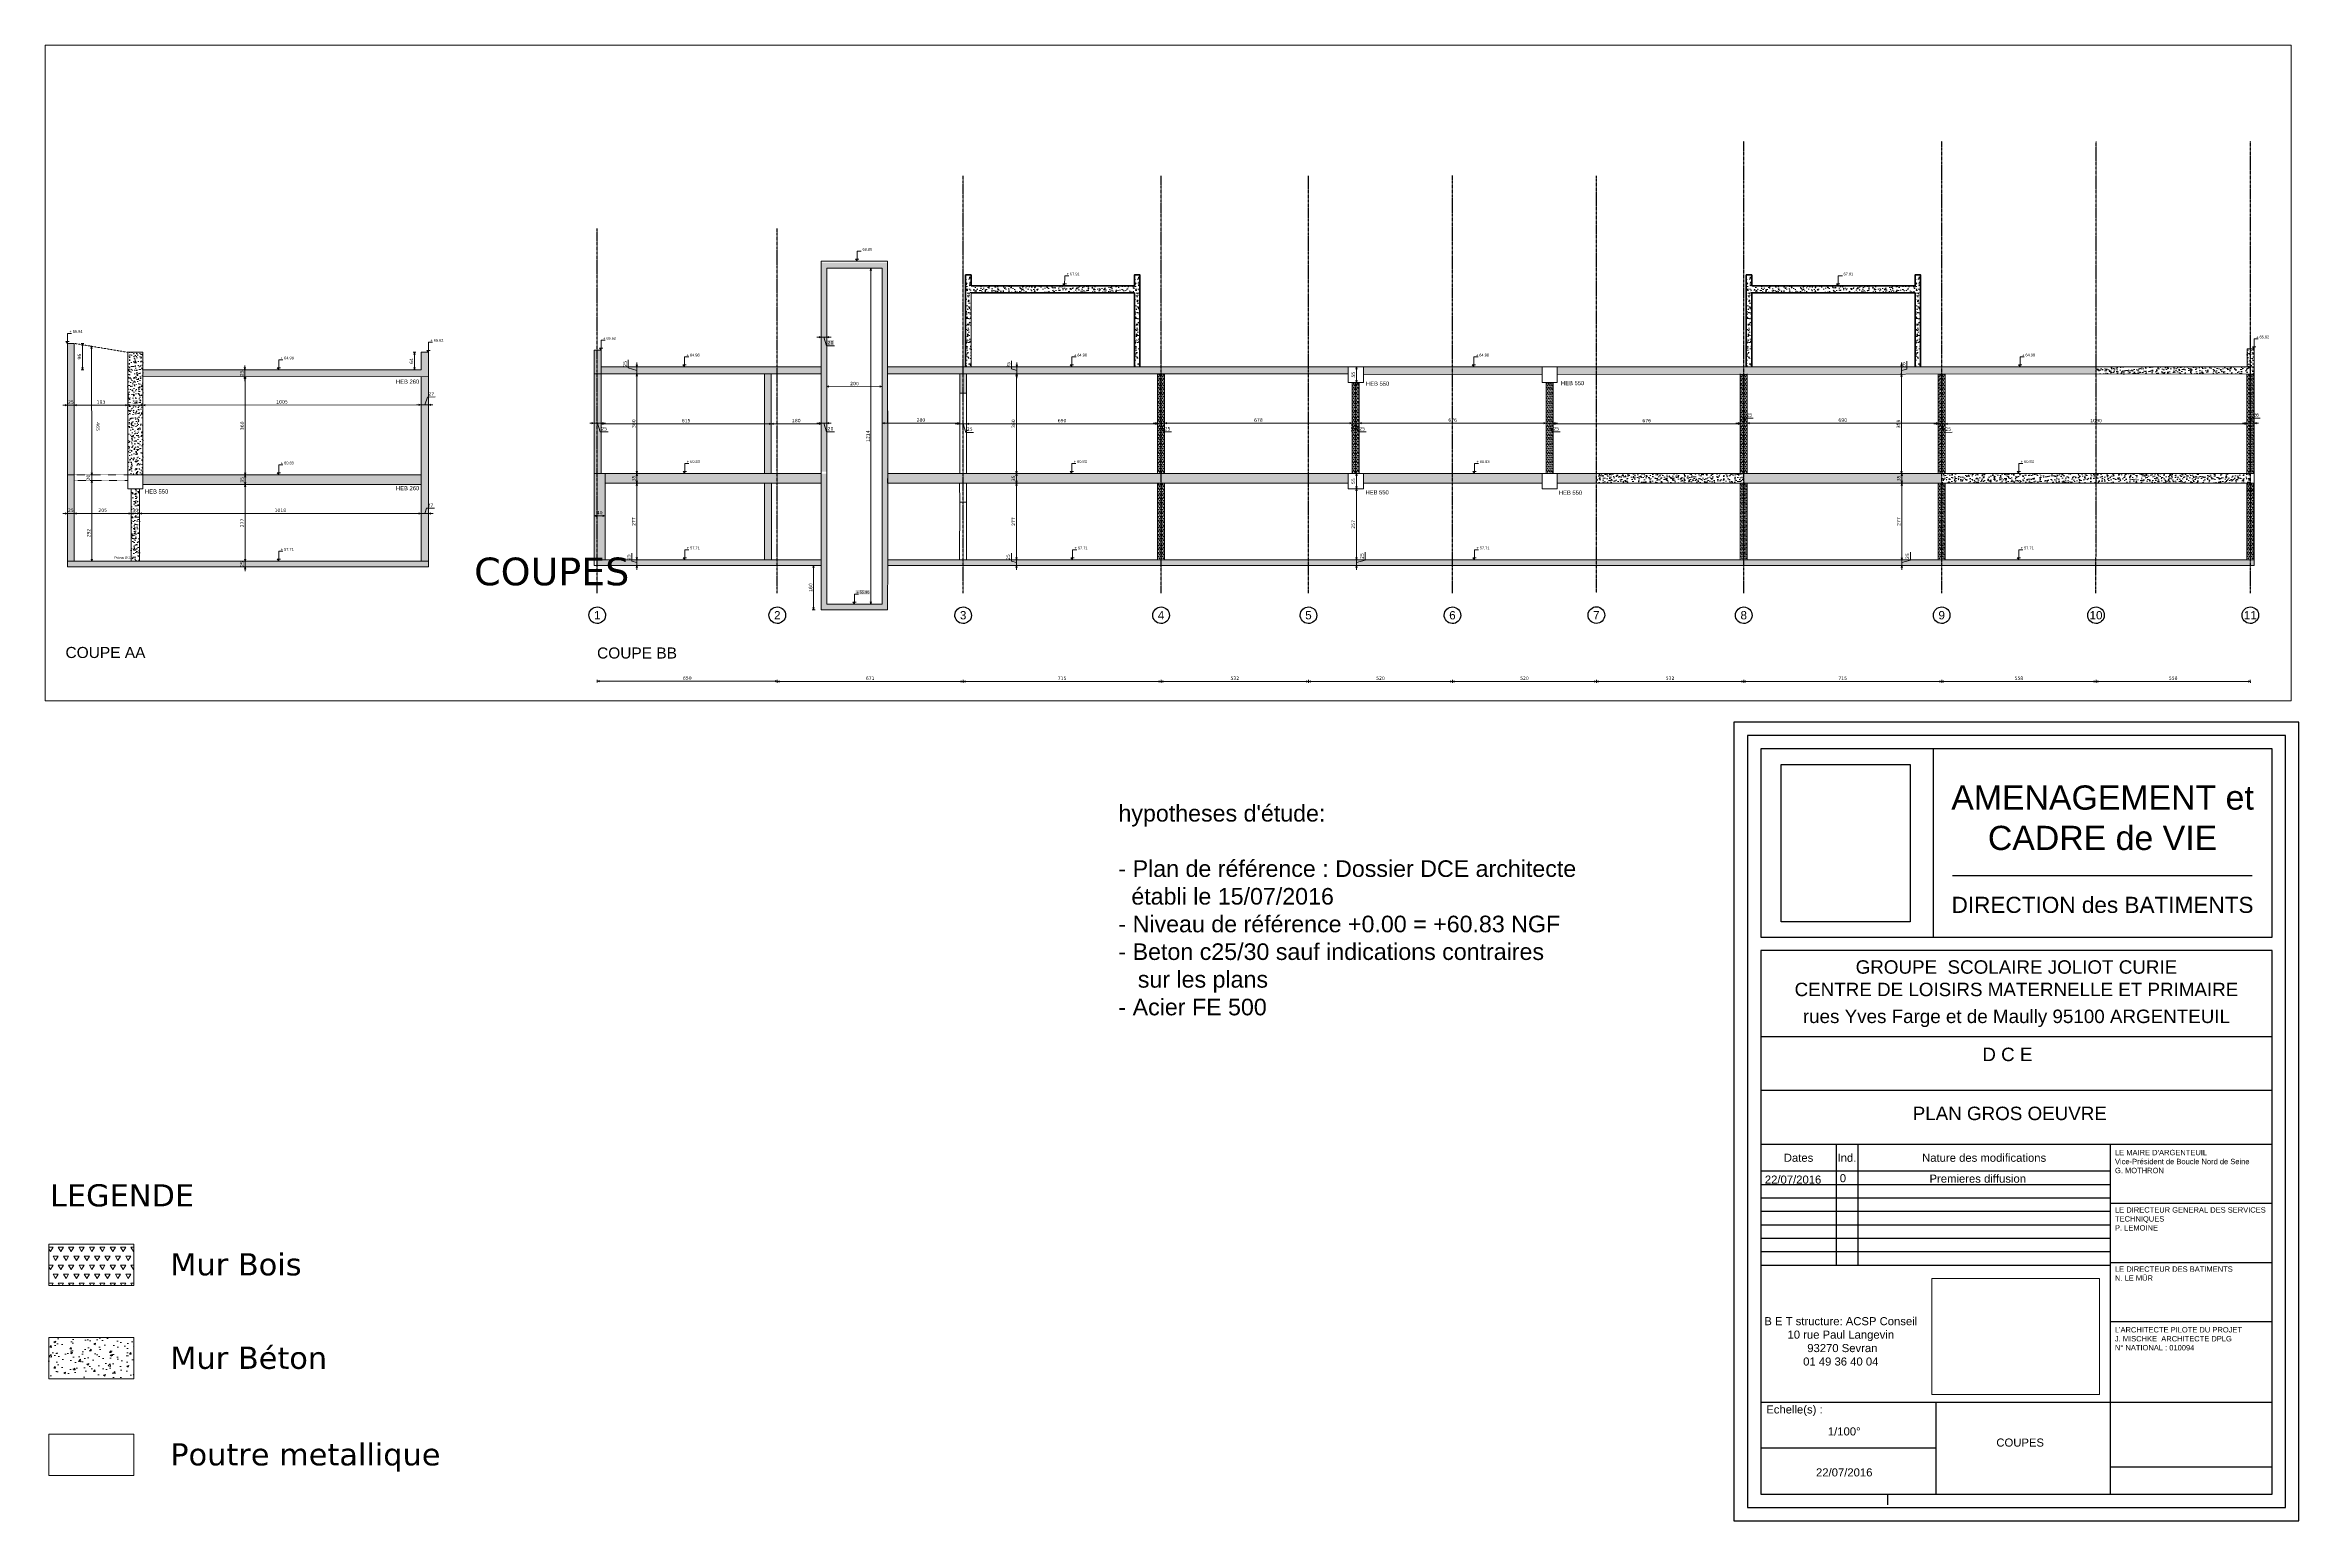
# Paper-space layout 'PALN GO 03' of a CAD drawing. Header units: metres. Extents: x -1392 to 825, y 4 to 657.
# Drawn here: x 11 to 825, y 4 to 537 of the extents above; entities outside this region: 1.
# The model-space entities are those that its viewports show. They can reach past a viewport. Long polylines and large blocks are cut down to what shows.
import ezdxf
from ezdxf.enums import TextEntityAlignment as Align

# ---------------------------------------------------------------- set-up
doc = ezdxf.new("R2010")
doc.units = ezdxf.units.M
doc.header["$MEASUREMENT"] = 0
doc.header["$PDMODE"] = 3
doc.header["$PDSIZE"] = 0.1
doc.linetypes.add('01', pattern=[0.15, 0.1, -0.05])
doc.linetypes.add('AXES2', pattern=[1.125, 0.75, -0.125, 0.125, -0.125])
for name, color, linetype, lineweight in [('-Cartouche', 7, 'Continuous', 25), ('01-BETON-0.40', 4, 'Continuous', 40), ('ACSP - Bois', 47, 'Continuous', 18), ('ACSP - Béton', 252, 'Continuous', 18), ('ACSP - Cotes', 7, 'Continuous', 18), ('ACSP - Trémie', 7, 'Continuous', 18)]:
    doc.layers.add(name, color=color, linetype=linetype, lineweight=lineweight)
doc.layers.add('00-AXE-0.00', color=14, linetype='AXES2')
doc.styles.add('ARIAL', font='arial.ttf')
doc.styles.add('COT', font='verdana.ttf')
doc.styles.get("Standard").update_dxf_attribs({"font": 'arial.ttf'})
doc.dimstyles.new('COT50', dxfattribs={"dimtxt": 0.12, "dimasz": 0.08, "dimexe": 0.05, "dimexo": 0, "dimgap": 0.05, "dimtad": 1, "dimdec": 0, "dimlfac": 100, "dimzin": 0, "dimdsep": 46, "dimtxsty": 'COT', "dimblk": 'OPEN30', "dimcen": 0.04, "dimdle": 0.05, "dimclrd": 256, "dimclre": 256, "dimclrt": 6, "dimadec": 0, "dimazin": 0, "dimtm": 1e-09, "dimtfac": 1, "dimtdec": 0, "dimtmove": 1, "dimatfit": 0, "dimldrblk": 'OPEN30', "dimfxl": 0.05, "dimfxlon": 1, "dimtolj": 1, "dimtzin": 0, "dimlwd": -1, "dimlwe": -1, "dimarcsym": 0})
picture_1 = doc.add_image_def('image3.jpg', size_in_pixel=(850, 1036))
picture_2 = doc.add_image_def('image2.jpg', size_in_pixel=(306, 212))
picture_3 = doc.add_image_def('image1.jpg', size_in_pixel=(850, 1036))
pattern_1 = [(163.12127, (596256.21171, 139612.853904), (-0.054743143, -0.05126586), [0.0375, -0.0375]), (223.12127, (596256.21171, 139612.853904), (0.017025965, -0.073041882), [0.0375, -0.0375]), (103.12127, (596256.18434, 139612.82827), (-0.071769108, 0.021776023), [0.0375, -0.0375])]
pattern_2 = [(153.12127, (596256.2117, 139612.8539), (-0.0406854, 0.28511173), [0.03, -0.33]), (98.12127, (596256.2117, 139612.8539), (-0.28042215, -0.12235443), [0.024, -0.264]), (203.57267, (596256.20832, 139612.87766), (-0.32110742, 0.16275755), [0.02549608, -0.28045684]), (149.30547, (596256.1338, 139612.83574), (-0.03243194, 0.4307809), [0.045, -0.495]), (199.75687, (596256.1311, 139612.87164), (-0.4643463, 0.2756492), [0.0382441, -0.4206852]), (94.30547, (596256.1338, 139612.83574), (-0.46434655, 0.27564884), [0.036, -0.396]), (124.12127, (596256.1442, 139612.87924), (0.10264065, 0.26908901), [0.03, -0.33]), (69.12127, (596256.1442, 139612.87924), (-0.30458135, 0.02893776), [0.024, -0.264]), (174.57267, (596256.15275, 139612.90166), (-0.20194046, 0.29802693), [0.02549608, -0.28045684]), (140.62127, (596256.21171, 139612.8539), (-0.13078521, -0.025491522), [0, -0.2608, 0, -0.268, 0, -0.265]), (110.62127, (596256.21171, 139612.8539), (-0.177533794, 0.06666589), [0, -0.1528, 0, -0.2548, 0, -0.101]), (70.62127, (596256.23196, 139612.76703), (-0.039687424, 0.210002207), [0, -0.1, 0, -0.312, 0, -0.414]), (60.62127, (596256.24104, 139612.72808), (-0.09195287, 0.21809403), [0, -0.13, 0, -0.2072, 0, -0.294])]

# ---------------------------------------------------------------- blocks, each defined once
blk = doc.blocks.new('_Open30')
at = {"color": 0, "linetype": 'ByBlock', "lineweight": -2}
for p, q in [((-1, 0.3), (0, 0)), ((0, 0), (-1, -0.3)), ((0, 0), (-1, 0))]:
    blk.add_line(p, q, dxfattribs=at)
blk = doc.blocks.new('*D870')
at = {"layer": 'ACSP - Cotes', "transparency": 16777216}
for p, q in [((596179.931, 139773.221), (596179.954, 139773.123)), ((596180.02, 139773.19), (596182.562, 139773.782)), ((596182.629, 139773.849), (596182.651, 139773.752))]:
    blk.add_line(p, q, dxfattribs=at)
at = {"layer": 'Defpoints', "color": 0, "transparency": 16777216}
for p in [(596179.915, 139773.288), (596182.613, 139773.916), (596182.64, 139773.801)]:
    blk.add_point(p, dxfattribs=at)
at = {"layer": 'ACSP - Cotes', "transparency": 16777216, "xscale": 0.08, "yscale": 0.08, "zscale": 0.08}
for p, rotation in [((596179.942, 139773.172), 193.11219574282), ((596182.64, 139773.801), 13.11219574282002)]:
    blk.add_blockref('_Open30', p, dxfattribs=dict(at, rotation=rotation))
at = {"layer": 'ACSP - Cotes', "color": 6, "transparency": 16777216, "insert": (596181.316, 139773.378), "char_height": 0.12, "attachment_point": 5, "rotation": 193.1122, "style": 'COT'}
blk.add_mtext('\\A1;277', dxfattribs=at)
blk = doc.blocks.new('*D871')
at = {"layer": 'ACSP - Cotes', "transparency": 16777216}
for p, q in [((596179.864, 139773.154), (596179.679, 139773.111)), ((596179.942, 139773.172), (596179.954, 139773.123)), ((596179.601, 139773.093), (596179.613, 139773.044))]:
    blk.add_line(p, q, dxfattribs=at)
at = {"layer": 'Defpoints', "color": 0, "transparency": 16777216}
for p in [(596179.942, 139773.172), (596179.601, 139773.093), (596179.601, 139773.093)]:
    blk.add_point(p, dxfattribs=at)
at = {"layer": 'ACSP - Cotes', "transparency": 16777216, "xscale": 0.08, "yscale": 0.08, "zscale": 0.08}
for p, rotation in [((596179.601, 139773.093), 193.1121957546443), ((596179.942, 139773.172), 13.11219575464436)]:
    blk.add_blockref('_Open30', p, dxfattribs=dict(at, rotation=rotation))
at = {"layer": 'ACSP - Cotes', "color": 6, "transparency": 16777216, "insert": (596179.797, 139773.023), "char_height": 0.12, "attachment_point": 5, "rotation": 193.1122, "style": 'COT'}
blk.add_mtext('\\A1;35', dxfattribs=at)
blk = doc.blocks.new('*D872')
at = {"layer": 'ACSP - Cotes', "transparency": 16777216}
for p, q in [((596182.562, 139773.782), (596182.484, 139773.764)), ((596182.64, 139773.801), (596182.834, 139773.846)), ((596182.64, 139773.801), (596182.651, 139773.752)), ((596182.834, 139773.846), (596182.845, 139773.797)), ((596182.912, 139773.864), (596182.99, 139773.882))]:
    blk.add_line(p, q, dxfattribs=at)
at = {"layer": 'Defpoints', "color": 0, "transparency": 16777216}
for p in [(596182.64, 139773.801), (596182.834, 139773.846), (596182.834, 139773.846)]:
    blk.add_point(p, dxfattribs=at)
at = {"layer": 'ACSP - Cotes', "transparency": 16777216, "xscale": 0.08, "yscale": 0.08, "zscale": 0.08}
for p, rotation in [((596182.64, 139773.801), 13.12127037986355), ((596182.834, 139773.846), 193.1212703798636)]:
    blk.add_blockref('_Open30', p, dxfattribs=dict(at, rotation=rotation))
at = {"layer": 'ACSP - Cotes', "color": 6, "transparency": 16777216, "insert": (596182.762, 139773.714), "char_height": 0.12, "attachment_point": 5, "rotation": 193.12127, "style": 'COT'}
blk.add_mtext('\\A1;25', dxfattribs=at)
blk = doc.blocks.new('*D873')
at = {"layer": 'ACSP - Cotes', "transparency": 16777216}
for p, q in [((596182.339, 139767.472), (596182.321, 139767.55)), ((596182.357, 139767.394), (596182.406, 139767.405)), ((596182.357, 139767.394), (596182.414, 139767.15)), ((596182.414, 139767.15), (596182.462, 139767.162)), ((596182.432, 139767.073), (596182.45, 139766.995))]:
    blk.add_line(p, q, dxfattribs=at)
at = {"layer": 'Defpoints', "color": 0, "transparency": 16777216}
for p in [(596182.357, 139767.394), (596182.414, 139767.15), (596182.414, 139767.15)]:
    blk.add_point(p, dxfattribs=at)
at = {"layer": 'ACSP - Cotes', "transparency": 16777216, "xscale": 0.08, "yscale": 0.08, "zscale": 0.08}
for p, rotation in [((596182.357, 139767.394), 283.1121966155396), ((596182.414, 139767.15), 103.1121966155397)]:
    blk.add_blockref('_Open30', p, dxfattribs=dict(at, rotation=rotation))
at = {"layer": 'ACSP - Cotes', "color": 6, "transparency": 16777216, "insert": (596182.276, 139767.247), "char_height": 0.12, "attachment_point": 5, "rotation": 103.1122, "style": 'COT'}
blk.add_mtext('\\A1;25', dxfattribs=at)
blk = doc.blocks.new('*D874')
at = {"layer": 'ACSP - Cotes', "transparency": 16777216}
for p, q in [((596181.132, 139767.755), (596183.82, 139768.381)), ((596183.898, 139768.399), (596183.887, 139768.448)), ((596181.054, 139767.737), (596181.043, 139767.786))]:
    blk.add_line(p, q, dxfattribs=at)
at = {"layer": 'Defpoints', "color": 0, "transparency": 16777216}
for p in [(596183.898, 139768.399), (596183.898, 139768.399), (596181.054, 139767.737)]:
    blk.add_point(p, dxfattribs=at)
at = {"layer": 'ACSP - Cotes', "transparency": 16777216, "xscale": 0.08, "yscale": 0.08, "zscale": 0.08}
for p, rotation in [((596183.898, 139768.399), 13.11219663891917), ((596181.054, 139767.737), 193.1121966389192)]:
    blk.add_blockref('_Open30', p, dxfattribs=dict(at, rotation=rotation))
at = {"layer": 'ACSP - Cotes', "color": 6, "transparency": 16777216, "insert": (596182.933, 139768.059), "char_height": 0.12, "attachment_point": 5, "rotation": 193.1122, "style": 'COT'}
blk.add_mtext('\\A1;292', dxfattribs=at)
blk = doc.blocks.new('*D875')
at = {"layer": 'ACSP - Cotes', "transparency": 16777216}
for p, q in [((596181.891, 139769.395), (596181.939, 139769.407)), ((596182.339, 139767.472), (596181.909, 139769.317)), ((596182.357, 139767.394), (596182.406, 139767.405))]:
    blk.add_line(p, q, dxfattribs=at)
at = {"layer": 'Defpoints', "color": 0, "transparency": 16777216}
for p in [(596181.891, 139769.395), (596181.891, 139769.395), (596182.357, 139767.394)]:
    blk.add_point(p, dxfattribs=at)
at = {"layer": 'ACSP - Cotes', "transparency": 16777216, "xscale": 0.08, "yscale": 0.08, "zscale": 0.08}
for p, rotation in [((596181.891, 139769.395), 103.1121966422187), ((596182.357, 139767.394), 283.1121966422187)]:
    blk.add_blockref('_Open30', p, dxfattribs=dict(at, rotation=rotation))
at = {"layer": 'ACSP - Cotes', "color": 6, "transparency": 16777216, "insert": (596182.014, 139768.369), "char_height": 0.12, "attachment_point": 5, "rotation": 103.1122, "style": 'COT'}
blk.add_mtext('\\A1;205', dxfattribs=at)
blk = doc.blocks.new('*D876')
at = {"layer": 'ACSP - Cotes', "transparency": 16777216}
for p, q in [((596181.842, 139769.692), (596181.774, 139769.676)), ((596181.873, 139769.473), (596181.841, 139769.61)), ((596181.91, 139769.4), (596181.842, 139769.384))]:
    blk.add_line(p, q, dxfattribs=at)
at = {"layer": 'Defpoints', "color": 0, "transparency": 16777216}
for p in [(596181.823, 139769.688), (596181.842, 139769.692), (596181.91, 139769.4)]:
    blk.add_point(p, dxfattribs=at)
at = {"layer": 'ACSP - Cotes', "transparency": 16777216, "xscale": 0.08, "yscale": 0.08, "zscale": 0.08}
for p, rotation in [((596181.823, 139769.688), 103.1121966422187), ((596181.891, 139769.395), 283.1121966422187)]:
    blk.add_blockref('_Open30', p, dxfattribs=dict(at, rotation=rotation))
at = {"layer": 'ACSP - Cotes', "color": 6, "transparency": 16777216, "insert": (596181.747, 139769.516), "char_height": 0.12, "attachment_point": 5, "rotation": 103.1122, "style": 'COT'}
blk.add_mtext('\\A1;30', dxfattribs=at)
blk = doc.blocks.new('*D877')
at = {"layer": 'ACSP - Cotes', "transparency": 16777216}
for p, q in [((596179.534, 139779.603), (596179.465, 139779.587)), ((596181.804, 139769.765), (596179.532, 139779.521)), ((596181.842, 139769.692), (596181.774, 139769.676))]:
    blk.add_line(p, q, dxfattribs=at)
at = {"layer": 'Defpoints', "color": 0, "transparency": 16777216}
for p in [(596179.514, 139779.599), (596179.534, 139779.603), (596181.842, 139769.692)]:
    blk.add_point(p, dxfattribs=at)
at = {"layer": 'ACSP - Cotes', "transparency": 16777216, "xscale": 0.08, "yscale": 0.08, "zscale": 0.08}
for p, rotation in [((596179.514, 139779.599), 103.1121966422187), ((596181.823, 139769.688), 283.1121966422187)]:
    blk.add_blockref('_Open30', p, dxfattribs=dict(at, rotation=rotation))
at = {"layer": 'ACSP - Cotes', "color": 6, "transparency": 16777216, "insert": (596180.558, 139774.618), "char_height": 0.12, "attachment_point": 5, "rotation": 103.1122, "style": 'COT'}
blk.add_mtext('\\A1;1018', dxfattribs=at)
blk = doc.blocks.new('*D878')
at = {"layer": 'ACSP - Cotes', "transparency": 16777216}
for p, q in [((596179.29, 139779.741), (596179.225, 139780.02)), ((596179.484, 139779.728), (596179.29, 139779.741)), ((596179.473, 139779.863), (596179.405, 139779.847)), ((596179.435, 139779.936), (596179.417, 139780.014)), ((596179.514, 139779.599), (596179.454, 139779.858)), ((596179.514, 139779.599), (596179.454, 139779.858)), ((596179.534, 139779.603), (596179.465, 139779.587)), ((596179.532, 139779.521), (596179.55, 139779.443))]:
    blk.add_line(p, q, dxfattribs=at)
at = {"layer": 'Defpoints', "color": 0, "transparency": 16777216}
for p in [(596179.454, 139779.858), (596179.473, 139779.863), (596179.534, 139779.603)]:
    blk.add_point(p, dxfattribs=at)
at = {"layer": 'ACSP - Cotes', "transparency": 16777216, "xscale": 0.08, "yscale": 0.08, "zscale": 0.08}
for p, rotation in [((596179.454, 139779.858), 283.1121966422187), ((596179.514, 139779.599), 103.1121966422187)]:
    blk.add_blockref('_Open30', p, dxfattribs=dict(at, rotation=rotation))
at = {"layer": 'ACSP - Cotes', "color": 6, "transparency": 16777216, "insert": (596179.149, 139779.855), "char_height": 0.12, "attachment_point": 5, "rotation": 103.1122, "style": 'COT'}
blk.add_mtext('\\A1;27', dxfattribs=at)
blk = doc.blocks.new('*D879')
at = {"layer": 'ACSP - Cotes', "transparency": 16777216}
for p, q in [((596180.782, 139767.673), (596180.704, 139767.655)), ((596181.054, 139767.737), (596180.86, 139767.691)), ((596180.86, 139767.691), (596180.871, 139767.643)), ((596181.054, 139767.737), (596181.066, 139767.688)), ((596181.132, 139767.755), (596181.21, 139767.773))]:
    blk.add_line(p, q, dxfattribs=at)
at = {"layer": 'Defpoints', "color": 0, "transparency": 16777216}
for p in [(596180.86, 139767.691), (596180.86, 139767.691), (596181.054, 139767.737)]:
    blk.add_point(p, dxfattribs=at)
at = {"layer": 'ACSP - Cotes', "transparency": 16777216, "xscale": 0.08, "yscale": 0.08, "zscale": 0.08}
for p, rotation in [((596180.86, 139767.691), 13.11219663348566), ((596181.054, 139767.737), 193.1121966334856)]:
    blk.add_blockref('_Open30', p, dxfattribs=dict(at, rotation=rotation))
at = {"layer": 'ACSP - Cotes', "color": 6, "transparency": 16777216, "insert": (596180.982, 139767.592), "char_height": 0.12, "attachment_point": 5, "rotation": 193.1122, "style": 'COT'}
blk.add_mtext('\\A1;20', dxfattribs=at)
blk = doc.blocks.new('*D880')
at = {"layer": 'ACSP - Cotes', "transparency": 16777216}
for p, q in [((596176.156, 139772.239), (596176.134, 139772.336)), ((596179.523, 139773.075), (596176.223, 139772.306)), ((596179.601, 139773.093), (596179.613, 139773.044))]:
    blk.add_line(p, q, dxfattribs=at)
at = {"layer": 'Defpoints', "color": 0, "transparency": 16777216}
for p in [(596179.601, 139773.093), (596176.145, 139772.288), (596176.379, 139771.284)]:
    blk.add_point(p, dxfattribs=at)
at = {"layer": 'ACSP - Cotes', "transparency": 16777216, "xscale": 0.08, "yscale": 0.08, "zscale": 0.08}
for p, rotation in [((596179.601, 139773.093), 13.11219575464736), ((596176.145, 139772.288), 193.1121957546474)]:
    blk.add_blockref('_Open30', p, dxfattribs=dict(at, rotation=rotation))
at = {"layer": 'ACSP - Cotes', "color": 6, "transparency": 16777216, "insert": (596177.899, 139772.581), "char_height": 0.12, "attachment_point": 5, "rotation": 193.1122, "style": 'COT'}
blk.add_mtext('\\A1;360', dxfattribs=at)
blk = doc.blocks.new('*D881')
at = {"layer": 'ACSP - Cotes', "transparency": 16777216}
for p, q in [((596176.159, 139772.226), (596176.137, 139772.323)), ((596176.226, 139772.293), (596176.304, 139772.311)), ((596175.83, 139772.201), (596175.752, 139772.183)), ((596175.919, 139772.17), (596175.897, 139772.268)), ((596176.148, 139772.275), (596175.908, 139772.219))]:
    blk.add_line(p, q, dxfattribs=at)
at = {"layer": 'Defpoints', "color": 0, "transparency": 16777216}
for p in [(596175.908, 139772.219), (596175.924, 139772.151), (596176.379, 139771.284)]:
    blk.add_point(p, dxfattribs=at)
at = {"layer": 'ACSP - Cotes', "transparency": 16777216, "xscale": 0.08, "yscale": 0.08, "zscale": 0.08}
for p, rotation in [((596176.148, 139772.275), 193.1121957546474), ((596175.908, 139772.219), 13.11219575464736)]:
    blk.add_blockref('_Open30', p, dxfattribs=dict(at, rotation=rotation))
at = {"layer": 'ACSP - Cotes', "color": 6, "transparency": 16777216, "insert": (596176.054, 139772.137), "char_height": 0.12, "attachment_point": 5, "rotation": 193.1122, "style": 'COT'}
blk.add_mtext('\\A1;25', dxfattribs=at)
blk = doc.blocks.new('*D882')
at = {"layer": 'ACSP - Cotes', "transparency": 16777216}
for p, q in [((596175.691, 139778.703), (596175.642, 139778.692)), ((596177.97, 139769.001), (596175.709, 139778.626)), ((596177.988, 139768.923), (596177.939, 139768.911))]:
    blk.add_line(p, q, dxfattribs=at)
at = {"layer": 'Defpoints', "color": 0, "transparency": 16777216}
for p in [(596175.691, 139778.703), (596175.691, 139778.703), (596177.988, 139768.923)]:
    blk.add_point(p, dxfattribs=at)
at = {"layer": 'ACSP - Cotes', "transparency": 16777216, "xscale": 0.08, "yscale": 0.08, "zscale": 0.08}
for p, rotation in [((596175.691, 139778.703), 103.2166903533514), ((596177.988, 139768.923), 283.2166903533514)]:
    blk.add_blockref('_Open30', p, dxfattribs=dict(at, rotation=rotation))
at = {"layer": 'ACSP - Cotes', "color": 6, "transparency": 16777216, "insert": (596176.73, 139773.787), "char_height": 0.12, "attachment_point": 5, "rotation": 103.21669, "style": 'COT'}
blk.add_mtext('\\A1;1005', dxfattribs=at)
blk = doc.blocks.new('*D883')
at = {"layer": 'ACSP - Cotes', "transparency": 16777216}
for p, q in [((596175.367, 139778.86), (596175.301, 139779.139)), ((596175.66, 139778.833), (596175.367, 139778.86)), ((596175.612, 139779.041), (596175.593, 139779.119)), ((596175.63, 139778.963), (596175.679, 139778.974)), ((596175.691, 139778.703), (596175.63, 139778.963)), ((596175.691, 139778.703), (596175.63, 139778.963)), ((596175.691, 139778.703), (596175.74, 139778.715)), ((596175.709, 139778.626), (596175.728, 139778.548))]:
    blk.add_line(p, q, dxfattribs=at)
at = {"layer": 'Defpoints', "color": 0, "transparency": 16777216}
for p in [(596175.63, 139778.963), (596175.63, 139778.963), (596175.691, 139778.703)]:
    blk.add_point(p, dxfattribs=at)
at = {"layer": 'ACSP - Cotes', "transparency": 16777216, "xscale": 0.08, "yscale": 0.08, "zscale": 0.08}
for p, rotation in [((596175.63, 139778.963), 283.2166903526875), ((596175.691, 139778.703), 103.2166903526875)]:
    blk.add_blockref('_Open30', p, dxfattribs=dict(at, rotation=rotation))
at = {"layer": 'ACSP - Cotes', "color": 6, "transparency": 16777216, "insert": (596175.225, 139778.974), "char_height": 0.12, "attachment_point": 5, "rotation": 103.21669, "style": 'COT'}
blk.add_mtext('\\A1;27', dxfattribs=at)
blk = doc.blocks.new('*D884')
at = {"layer": 'ACSP - Cotes', "transparency": 16777216}
for p, q in [((596177.988, 139768.923), (596177.939, 139768.911)), ((596178.006, 139768.845), (596178.095, 139768.465)), ((596178.113, 139768.387), (596178.064, 139768.375))]:
    blk.add_line(p, q, dxfattribs=at)
at = {"layer": 'Defpoints', "color": 0, "transparency": 16777216}
for p in [(596177.988, 139768.923), (596178.113, 139768.387), (596178.113, 139768.387)]:
    blk.add_point(p, dxfattribs=at)
at = {"layer": 'ACSP - Cotes', "transparency": 16777216, "xscale": 0.08, "yscale": 0.08, "zscale": 0.08}
for p, rotation in [((596177.988, 139768.923), 103.1212703798635), ((596178.113, 139768.387), 283.1212703798636)]:
    blk.add_blockref('_Open30', p, dxfattribs=dict(at, rotation=rotation))
at = {"layer": 'ACSP - Cotes', "color": 6, "transparency": 16777216, "insert": (596177.942, 139768.629), "char_height": 0.12, "attachment_point": 5, "rotation": 103.12127, "style": 'COT'}
blk.add_mtext('\\A1;55', dxfattribs=at)
blk = doc.blocks.new('*D885')
at = {"layer": 'ACSP - Cotes', "transparency": 16777216}
for p, q in [((596178.113, 139768.387), (596178.162, 139768.398)), ((596178.131, 139768.309), (596178.533, 139766.585)), ((596178.551, 139766.507), (596178.6, 139766.519))]:
    blk.add_line(p, q, dxfattribs=at)
at = {"layer": 'Defpoints', "color": 0, "transparency": 16777216}
for p in [(596178.113, 139768.387), (596178.551, 139766.507), (596178.551, 139766.507)]:
    blk.add_point(p, dxfattribs=at)
at = {"layer": 'ACSP - Cotes', "transparency": 16777216, "xscale": 0.08, "yscale": 0.08, "zscale": 0.08}
for p, rotation in [((596178.113, 139768.387), 103.1212703798635), ((596178.551, 139766.507), 283.1212703798636)]:
    blk.add_blockref('_Open30', p, dxfattribs=dict(at, rotation=rotation))
at = {"layer": 'ACSP - Cotes', "color": 6, "transparency": 16777216, "insert": (596178.222, 139767.421), "char_height": 0.12, "attachment_point": 5, "rotation": 103.12127, "style": 'COT'}
blk.add_mtext('\\A1;193', dxfattribs=at)
blk = doc.blocks.new('*D886')
at = {"layer": 'ACSP - Cotes', "transparency": 16777216}
for p, q in [((596178.533, 139766.585), (596178.515, 139766.663)), ((596178.551, 139766.507), (596178.6, 139766.519)), ((596178.551, 139766.507), (596178.608, 139766.264)), ((596178.608, 139766.264), (596178.656, 139766.275)), ((596178.626, 139766.186), (596178.644, 139766.108))]:
    blk.add_line(p, q, dxfattribs=at)
at = {"layer": 'Defpoints', "color": 0, "transparency": 16777216}
for p in [(596178.551, 139766.507), (596178.608, 139766.264), (596178.608, 139766.264)]:
    blk.add_point(p, dxfattribs=at)
at = {"layer": 'ACSP - Cotes', "transparency": 16777216, "xscale": 0.08, "yscale": 0.08, "zscale": 0.08}
for p, rotation in [((596178.551, 139766.507), 283.1212703798636), ((596178.608, 139766.264), 103.1212703798635)]:
    blk.add_blockref('_Open30', p, dxfattribs=dict(at, rotation=rotation))
at = {"layer": 'ACSP - Cotes', "color": 6, "transparency": 16777216, "insert": (596178.47, 139766.36), "char_height": 0.12, "attachment_point": 5, "rotation": 103.12127, "style": 'COT'}
blk.add_mtext('\\A1;25', dxfattribs=at)
blk = doc.blocks.new('*D887')
at = {"layer": 'ACSP - Cotes', "transparency": 16777216}
for p, q in [((596180.782, 139767.673), (596176.414, 139766.648)), ((596180.86, 139767.691), (596180.871, 139767.643)), ((596176.336, 139766.63), (596176.347, 139766.581))]:
    blk.add_line(p, q, dxfattribs=at)
at = {"layer": 'Defpoints', "color": 0, "transparency": 16777216}
for p in [(596180.86, 139767.691), (596176.336, 139766.63), (596176.336, 139766.63)]:
    blk.add_point(p, dxfattribs=at)
at = {"layer": 'ACSP - Cotes', "transparency": 16777216, "xscale": 0.08, "yscale": 0.08, "zscale": 0.08}
for p, rotation in [((596180.86, 139767.691), 13.20403660423585), ((596176.336, 139766.63), 193.2040366042359)]:
    blk.add_blockref('_Open30', p, dxfattribs=dict(at, rotation=rotation))
at = {"layer": 'ACSP - Cotes', "color": 6, "transparency": 16777216, "insert": (596179.109, 139767.511), "char_height": 0.12, "attachment_point": 5, "rotation": 13.20404, "style": 'COT'}
blk.add_mtext('\\A1;465', dxfattribs=at)
blk = doc.blocks.new('*D888')
at = {"layer": 'ACSP - Béton', "transparency": 16777216}
for p, q in [((596176.321, 139766.239), (596176.298, 139766.336)), ((596177.162, 139766.486), (596176.387, 139766.306)), ((596177.251, 139766.456), (596177.229, 139766.553))]:
    blk.add_line(p, q, dxfattribs=at)
at = {"layer": 'Defpoints', "color": 0, "transparency": 16777216}
for p in [(596176.309, 139766.288), (596176.33, 139766.2), (596177.261, 139766.417)]:
    blk.add_point(p, dxfattribs=at)
at = {"layer": 'ACSP - Béton', "transparency": 16777216, "xscale": 0.08, "yscale": 0.08, "zscale": 0.08}
for p, rotation in [((596176.309, 139766.288), 193.1212703798636), ((596177.24, 139766.505), 13.12127037986355)]:
    blk.add_blockref('_Open30', p, dxfattribs=dict(at, rotation=rotation))
at = {"layer": 'ACSP - Béton', "color": 6, "transparency": 16777216, "insert": (596176.8, 139766.287), "char_height": 0.12, "attachment_point": 5, "rotation": 193.12127, "style": 'COT'}
blk.add_mtext('\\A1;96', dxfattribs=at)
blk = doc.blocks.new('*D889')
at = {"layer": 'ACSP - Bois', "transparency": 16777216}
for p, q in [((596173.887, 139778.092), (596173.909, 139777.994)), ((596174.439, 139778.168), (596173.976, 139778.061)), ((596174.505, 139778.234), (596174.528, 139778.137))]:
    blk.add_line(p, q, dxfattribs=at)
at = {"layer": 'Defpoints', "color": 0, "transparency": 16777216}
for p in [(596173.843, 139778.279), (596173.898, 139778.043), (596174.462, 139778.422)]:
    blk.add_point(p, dxfattribs=at)
at = {"layer": 'ACSP - Bois', "transparency": 16777216, "xscale": 0.08, "yscale": 0.08, "zscale": 0.08}
for p, rotation in [((596173.898, 139778.043), 192.9850718913439), ((596174.517, 139778.186), 12.98507189134397)]:
    blk.add_blockref('_Open30', p, dxfattribs=dict(at, rotation=rotation))
at = {"layer": 'ACSP - Bois', "color": 6, "transparency": 16777216, "insert": (596174.232, 139778.005), "char_height": 0.12, "attachment_point": 5, "rotation": 192.98507, "style": 'COT'}
blk.add_mtext('\\A1;64', dxfattribs=at)
blk = doc.blocks.new('*D890')
at = {"layer": 'ACSP - Béton', "transparency": 16777216}
for p, q in [((596170.292, 139792.486), (596170.227, 139792.764)), ((596169.968, 139792.499), (596169.95, 139792.577)), ((596169.986, 139792.421), (596170.035, 139792.432)), ((596169.986, 139792.421), (596170.032, 139792.226)), ((596169.986, 139792.421), (596170.032, 139792.226)), ((596170.009, 139792.323), (596170.292, 139792.486)), ((596170.032, 139792.226), (596170.081, 139792.237)), ((596170.05, 139792.148), (596170.068, 139792.07))]:
    blk.add_line(p, q, dxfattribs=at)
at = {"layer": 'Defpoints', "color": 0, "transparency": 16777216}
for p in [(596169.986, 139792.421), (596170.032, 139792.226), (596170.032, 139792.226)]:
    blk.add_point(p, dxfattribs=at)
at = {"layer": 'ACSP - Béton', "transparency": 16777216, "xscale": 0.08, "yscale": 0.08, "zscale": 0.08}
for p, rotation in [((596169.986, 139792.421), 283.1212704132141), ((596170.032, 139792.226), 103.1212704132141)]:
    blk.add_blockref('_Open30', p, dxfattribs=dict(at, rotation=rotation))
at = {"layer": 'ACSP - Béton', "color": 6, "transparency": 16777216, "insert": (596170.15, 139792.599), "char_height": 0.12, "attachment_point": 5, "rotation": 103.12127, "style": 'COT'}
blk.add_mtext('\\A1;20', dxfattribs=at)
blk = doc.blocks.new('*D892')
at = {"layer": 'ACSP - Cotes', "transparency": 16777216}
for p, q in [((596180.929, 139800.03), (596181.026, 139800.053)), ((596182.484, 139793.58), (596180.996, 139799.963)), ((596182.55, 139793.514), (596182.453, 139793.491))]:
    blk.add_line(p, q, dxfattribs=at)
at = {"layer": 'Defpoints', "color": 0, "transparency": 16777216}
for p in [(596180.978, 139800.041), (596176.385, 139798.971), (596182.558, 139793.515)]:
    blk.add_point(p, dxfattribs=at)
at = {"layer": 'ACSP - Cotes', "transparency": 16777216, "xscale": 0.08, "yscale": 0.08, "zscale": 0.08}
for p, rotation in [((596180.978, 139800.041), 103.1212703973986), ((596182.502, 139793.502), 283.1212703973986)]:
    blk.add_blockref('_Open30', p, dxfattribs=dict(at, rotation=rotation))
at = {"layer": 'ACSP - Cotes', "color": 6, "transparency": 16777216, "insert": (596181.63, 139796.746), "char_height": 0.12, "attachment_point": 5, "rotation": 103.12127, "style": 'COT'}
blk.add_mtext('\\A1;671', dxfattribs=at)
blk = doc.blocks.new('*D893')
at = {"layer": 'ACSP - Cotes', "transparency": 16777216}
for p, q in [((596179.306, 139806.993), (596179.403, 139807.016)), ((596180.959, 139800.119), (596179.373, 139806.927)), ((596180.929, 139800.03), (596181.026, 139800.053))]:
    blk.add_line(p, q, dxfattribs=at)
at = {"layer": 'Defpoints', "color": 0, "transparency": 16777216}
for p in [(596179.354, 139807.005), (596174.762, 139805.934), (596176.385, 139798.971)]:
    blk.add_point(p, dxfattribs=at)
at = {"layer": 'ACSP - Cotes', "transparency": 16777216, "xscale": 0.08, "yscale": 0.08, "zscale": 0.08}
for p, rotation in [((596179.354, 139807.005), 103.1212703973986), ((596180.978, 139800.041), 283.1212703973986)]:
    blk.add_blockref('_Open30', p, dxfattribs=dict(at, rotation=rotation))
at = {"layer": 'ACSP - Cotes', "color": 6, "transparency": 16777216, "insert": (596180.057, 139803.498), "char_height": 0.12, "attachment_point": 5, "rotation": 103.12127, "style": 'COT'}
blk.add_mtext('\\A1;715', dxfattribs=at)
blk = doc.blocks.new('*D894')
at = {"layer": 'ACSP - Cotes', "transparency": 16777216}
for p, q in [((596178.097, 139812.179), (596178.194, 139812.202)), ((596179.336, 139807.083), (596178.164, 139812.113)), ((596179.306, 139806.993), (596179.403, 139807.016))]:
    blk.add_line(p, q, dxfattribs=at)
at = {"layer": 'Defpoints', "color": 0, "transparency": 16777216}
for p in [(596178.146, 139812.191), (596173.553, 139811.12), (596174.762, 139805.934)]:
    blk.add_point(p, dxfattribs=at)
at = {"layer": 'ACSP - Cotes', "transparency": 16777216, "xscale": 0.08, "yscale": 0.08, "zscale": 0.08}
for p, rotation in [((596178.146, 139812.191), 103.1212703973986), ((596179.354, 139807.005), 283.1212703973986)]:
    blk.add_blockref('_Open30', p, dxfattribs=dict(at, rotation=rotation))
at = {"layer": 'ACSP - Cotes', "color": 6, "transparency": 16777216, "insert": (596178.64, 139809.572), "char_height": 0.12, "attachment_point": 5, "rotation": 103.12127, "style": 'COT'}
blk.add_mtext('\\A1;532', dxfattribs=at)
blk = doc.blocks.new('*D895')
at = {"layer": 'ACSP - Cotes', "transparency": 16777216}
for p, q in [((596176.916, 139817.244), (596177.014, 139817.266)), ((596178.127, 139812.269), (596176.983, 139817.177)), ((596178.097, 139812.179), (596178.194, 139812.202))]:
    blk.add_line(p, q, dxfattribs=at)
at = {"layer": 'Defpoints', "color": 0, "transparency": 16777216}
for p in [(596176.965, 139817.255), (596172.373, 139816.184), (596173.553, 139811.12)]:
    blk.add_point(p, dxfattribs=at)
at = {"layer": 'ACSP - Cotes', "transparency": 16777216, "xscale": 0.08, "yscale": 0.08, "zscale": 0.08}
for p, rotation in [((596176.965, 139817.255), 103.1212703973986), ((596178.146, 139812.191), 283.1212703973986)]:
    blk.add_blockref('_Open30', p, dxfattribs=dict(at, rotation=rotation))
at = {"layer": 'ACSP - Cotes', "color": 6, "transparency": 16777216, "insert": (596177.446, 139814.697), "char_height": 0.12, "attachment_point": 5, "rotation": 103.12127, "style": 'COT'}
blk.add_mtext('\\A1;520', dxfattribs=at)
blk = doc.blocks.new('*D896')
at = {"layer": 'ACSP - Cotes', "transparency": 16777216}
for p, q in [((596175.736, 139822.308), (596175.833, 139822.331)), ((596176.947, 139817.333), (596175.803, 139822.241)), ((596176.916, 139817.244), (596177.014, 139817.266))]:
    blk.add_line(p, q, dxfattribs=at)
at = {"layer": 'Defpoints', "color": 0, "transparency": 16777216}
for p in [(596175.785, 139822.319), (596171.187, 139821.247), (596172.373, 139816.184)]:
    blk.add_point(p, dxfattribs=at)
at = {"layer": 'ACSP - Cotes', "transparency": 16777216, "xscale": 0.08, "yscale": 0.08, "zscale": 0.08}
for p, rotation in [((596175.785, 139822.319), 103.1212703973986), ((596176.965, 139817.255), 283.1212703973986)]:
    blk.add_blockref('_Open30', p, dxfattribs=dict(at, rotation=rotation))
at = {"layer": 'ACSP - Cotes', "color": 6, "transparency": 16777216, "insert": (596176.265, 139819.762), "char_height": 0.12, "attachment_point": 5, "rotation": 103.12127, "style": 'COT'}
blk.add_mtext('\\A1;520', dxfattribs=at)
blk = doc.blocks.new('*D897')
at = {"layer": 'ACSP - Cotes', "transparency": 16777216}
for p, q in [((596174.527, 139827.492), (596174.625, 139827.515)), ((596175.766, 139822.397), (596174.594, 139827.426)), ((596175.736, 139822.308), (596175.833, 139822.331))]:
    blk.add_line(p, q, dxfattribs=at)
at = {"layer": 'Defpoints', "color": 0, "transparency": 16777216}
for p in [(596174.576, 139827.504), (596169.984, 139826.433), (596171.187, 139821.247)]:
    blk.add_point(p, dxfattribs=at)
at = {"layer": 'ACSP - Cotes', "transparency": 16777216, "xscale": 0.08, "yscale": 0.08, "zscale": 0.08}
for p, rotation in [((596174.576, 139827.504), 103.1212703973986), ((596175.785, 139822.319), 283.1212703973986)]:
    blk.add_blockref('_Open30', p, dxfattribs=dict(at, rotation=rotation))
at = {"layer": 'ACSP - Cotes', "color": 6, "transparency": 16777216, "insert": (596175.071, 139824.886), "char_height": 0.12, "attachment_point": 5, "rotation": 103.12127, "style": 'COT'}
blk.add_mtext('\\A1;532', dxfattribs=at)
blk = doc.blocks.new('*D898')
at = {"layer": 'ACSP - Cotes', "transparency": 16777216}
for p, q in [((596172.904, 139834.456), (596173.002, 139834.478)), ((596174.558, 139827.581), (596172.971, 139834.389)), ((596174.527, 139827.492), (596174.625, 139827.515))]:
    blk.add_line(p, q, dxfattribs=at)
at = {"layer": 'Defpoints', "color": 0, "transparency": 16777216}
for p in [(596172.953, 139834.467), (596168.361, 139833.396), (596169.984, 139826.433)]:
    blk.add_point(p, dxfattribs=at)
at = {"layer": 'ACSP - Cotes', "transparency": 16777216, "xscale": 0.08, "yscale": 0.08, "zscale": 0.08}
for p, rotation in [((596172.953, 139834.467), 103.1212703973986), ((596174.576, 139827.504), 283.1212703973986)]:
    blk.add_blockref('_Open30', p, dxfattribs=dict(at, rotation=rotation))
at = {"layer": 'ACSP - Cotes', "color": 6, "transparency": 16777216, "insert": (596173.656, 139830.96), "char_height": 0.12, "attachment_point": 5, "rotation": 103.12127, "style": 'COT'}
blk.add_mtext('\\A1;715', dxfattribs=at)
blk = doc.blocks.new('*D899')
at = {"layer": 'ACSP - Cotes', "transparency": 16777216}
for p, q in [((596171.639, 139839.885), (596171.736, 139839.908)), ((596172.935, 139834.545), (596171.706, 139839.818)), ((596172.904, 139834.456), (596173.002, 139834.478))]:
    blk.add_line(p, q, dxfattribs=at)
at = {"layer": 'Defpoints', "color": 0, "transparency": 16777216}
for p in [(596171.687, 139839.896), (596167.095, 139838.826), (596168.361, 139833.396)]:
    blk.add_point(p, dxfattribs=at)
at = {"layer": 'ACSP - Cotes', "transparency": 16777216, "xscale": 0.08, "yscale": 0.08, "zscale": 0.08}
for p, rotation in [((596171.687, 139839.896), 103.1212703973986), ((596172.953, 139834.467), 283.1212703973986)]:
    blk.add_blockref('_Open30', p, dxfattribs=dict(at, rotation=rotation))
at = {"layer": 'ACSP - Cotes', "color": 6, "transparency": 16777216, "insert": (596172.21, 139837.156), "char_height": 0.12, "attachment_point": 5, "rotation": 103.12127, "style": 'COT'}
blk.add_mtext('\\A1;558', dxfattribs=at)
blk = doc.blocks.new('*D900')
at = {"layer": 'ACSP - Cotes', "transparency": 16777216}
for p, q in [((596170.373, 139845.314), (596170.471, 139845.337)), ((596171.669, 139839.974), (596170.44, 139845.248)), ((596171.639, 139839.885), (596171.736, 139839.908))]:
    blk.add_line(p, q, dxfattribs=at)
at = {"layer": 'Defpoints', "color": 0, "transparency": 16777216}
for p in [(596170.422, 139845.326), (596165.829, 139844.255), (596167.095, 139838.826)]:
    blk.add_point(p, dxfattribs=at)
at = {"layer": 'ACSP - Cotes', "transparency": 16777216, "xscale": 0.08, "yscale": 0.08, "zscale": 0.08}
for p, rotation in [((596170.422, 139845.326), 103.1212703973986), ((596171.687, 139839.896), 283.1212703973986)]:
    blk.add_blockref('_Open30', p, dxfattribs=dict(at, rotation=rotation))
at = {"layer": 'ACSP - Cotes', "color": 6, "transparency": 16777216, "insert": (596170.945, 139842.585), "char_height": 0.12, "attachment_point": 5, "rotation": 103.12127, "style": 'COT'}
blk.add_mtext('\\A1;558', dxfattribs=at)
blk = doc.blocks.new('*D902')
at = {"layer": 'ACSP - Béton', "transparency": 16777216}
for p, q in [((596178.113, 139793.88), (596178.135, 139793.783)), ((596178.202, 139793.85), (596179.604, 139794.176)), ((596179.671, 139794.243), (596179.693, 139794.146))]:
    blk.add_line(p, q, dxfattribs=at)
at = {"layer": 'Defpoints', "color": 0, "transparency": 16777216}
for p in [(596179.62, 139794.461), (596178.062, 139794.098), (596179.682, 139794.195)]:
    blk.add_point(p, dxfattribs=at)
at = {"layer": 'ACSP - Béton', "transparency": 16777216, "xscale": 0.08, "yscale": 0.08, "zscale": 0.08}
for p, rotation in [((596178.124, 139793.831), 193.1212703798636), ((596179.682, 139794.195), 13.12127037986355)]:
    blk.add_blockref('_Open30', p, dxfattribs=dict(at, rotation=rotation))
at = {"layer": 'ACSP - Béton', "color": 6, "transparency": 16777216, "insert": (596178.929, 139793.904), "char_height": 0.12, "attachment_point": 5, "rotation": 193.12127, "style": 'COT'}
blk.add_mtext('\\A1;160', dxfattribs=at)
blk = doc.blocks.new('*D903')
at = {"layer": 'ACSP - Cotes', "transparency": 16777216}
for p, q in [((596178.088, 139786.09), (596178.136, 139786.102)), ((596178.16, 139785.779), (596178.106, 139786.012)), ((596178.178, 139785.701), (596178.227, 139785.712))]:
    blk.add_line(p, q, dxfattribs=at)
at = {"layer": 'Defpoints', "color": 0, "transparency": 16777216}
for p in [(596178.088, 139786.09), (596178.088, 139786.09), (596178.178, 139785.701)]:
    blk.add_point(p, dxfattribs=at)
at = {"layer": 'ACSP - Cotes', "transparency": 16777216, "xscale": 0.08, "yscale": 0.08, "zscale": 0.08}
for p, rotation in [((596178.088, 139786.09), 103.1212703798635), ((596178.178, 139785.701), 283.1212703798636)]:
    blk.add_blockref('_Open30', p, dxfattribs=dict(at, rotation=rotation))
at = {"layer": 'ACSP - Cotes', "color": 6, "transparency": 16777216, "insert": (596178.023, 139785.87), "char_height": 0.12, "attachment_point": 5, "rotation": 103.12127, "style": 'COT'}
blk.add_mtext('\\A1;40', dxfattribs=at)
blk = doc.blocks.new('*D904')
at = {"layer": 'ACSP - Cotes', "transparency": 16777216}
for p, q in [((596172.692, 139785.687), (596172.414, 139785.622)), ((596172.513, 139785.966), (596172.435, 139785.948)), ((596172.591, 139785.984), (596172.834, 139786.041)), ((596172.591, 139785.984), (596172.834, 139786.041)), ((596172.591, 139785.984), (596172.602, 139785.936)), ((596172.713, 139786.013), (596172.692, 139785.687)), ((596172.834, 139786.041), (596172.846, 139785.992)), ((596172.912, 139786.059), (596172.99, 139786.077))]:
    blk.add_line(p, q, dxfattribs=at)
at = {"layer": 'Defpoints', "color": 0, "transparency": 16777216}
for p in [(596172.591, 139785.984), (596172.834, 139786.041), (596172.834, 139786.041)]:
    blk.add_point(p, dxfattribs=at)
at = {"layer": 'ACSP - Cotes', "transparency": 16777216, "xscale": 0.08, "yscale": 0.08, "zscale": 0.08}
for p, rotation in [((596172.591, 139785.984), 13.12127037986355), ((596172.834, 139786.041), 193.1212703798636)]:
    blk.add_blockref('_Open30', p, dxfattribs=dict(at, rotation=rotation))
at = {"layer": 'ACSP - Cotes', "color": 6, "transparency": 16777216, "insert": (596172.579, 139785.545), "char_height": 0.12, "attachment_point": 5, "rotation": 193.12127, "style": 'COT'}
blk.add_mtext('\\A1;25', dxfattribs=at)
blk = doc.blocks.new('*D905')
at = {"layer": 'ACSP - Cotes', "transparency": 16777216}
for p, q in [((596172.912, 139786.059), (596176.262, 139786.84)), ((596176.34, 139786.858), (596176.352, 139786.81)), ((596172.834, 139786.041), (596172.846, 139785.992))]:
    blk.add_line(p, q, dxfattribs=at)
at = {"layer": 'Defpoints', "color": 0, "transparency": 16777216}
for p in [(596176.34, 139786.858), (596176.34, 139786.858), (596172.834, 139786.041)]:
    blk.add_point(p, dxfattribs=at)
at = {"layer": 'ACSP - Cotes', "transparency": 16777216, "xscale": 0.08, "yscale": 0.08, "zscale": 0.08}
for p, rotation in [((596176.34, 139786.858), 13.12127037986355), ((596172.834, 139786.041), 193.1212703798636)]:
    blk.add_blockref('_Open30', p, dxfattribs=dict(at, rotation=rotation))
at = {"layer": 'ACSP - Cotes', "color": 6, "transparency": 16777216, "insert": (596174.613, 139786.34), "char_height": 0.12, "attachment_point": 5, "rotation": 193.12127, "style": 'COT'}
blk.add_mtext('\\A1;360', dxfattribs=at)
blk = doc.blocks.new('*D906')
at = {"layer": 'ACSP - Cotes', "transparency": 16777216}
for p, q in [((596176.34, 139786.858), (596176.352, 139786.81)), ((596176.418, 139786.876), (596176.603, 139786.92)), ((596176.681, 139786.938), (596176.693, 139786.889))]:
    blk.add_line(p, q, dxfattribs=at)
at = {"layer": 'Defpoints', "color": 0, "transparency": 16777216}
for p in [(596176.34, 139786.858), (596176.681, 139786.938), (596176.681, 139786.938)]:
    blk.add_point(p, dxfattribs=at)
at = {"layer": 'ACSP - Cotes', "transparency": 16777216, "xscale": 0.08, "yscale": 0.08, "zscale": 0.08}
for p, rotation in [((596176.681, 139786.938), 13.12127037986355), ((596176.34, 139786.858), 193.1212703798636)]:
    blk.add_blockref('_Open30', p, dxfattribs=dict(at, rotation=rotation))
at = {"layer": 'ACSP - Cotes', "color": 6, "transparency": 16777216, "insert": (596176.536, 139786.788), "char_height": 0.12, "attachment_point": 5, "rotation": 193.12127, "style": 'COT'}
blk.add_mtext('\\A1;35', dxfattribs=at)
blk = doc.blocks.new('*D907')
at = {"layer": 'ACSP - Cotes', "transparency": 16777216}
for p, q in [((596176.759, 139786.956), (596179.301, 139787.548)), ((596179.379, 139787.567), (596179.39, 139787.518)), ((596176.681, 139786.938), (596176.693, 139786.889))]:
    blk.add_line(p, q, dxfattribs=at)
at = {"layer": 'Defpoints', "color": 0, "transparency": 16777216}
for p in [(596179.379, 139787.567), (596179.379, 139787.567), (596176.681, 139786.938)]:
    blk.add_point(p, dxfattribs=at)
at = {"layer": 'ACSP - Cotes', "transparency": 16777216, "xscale": 0.08, "yscale": 0.08, "zscale": 0.08}
for p, rotation in [((596176.681, 139786.938), 193.1212703798636), ((596179.379, 139787.567), 13.12127037986355)]:
    blk.add_blockref('_Open30', p, dxfattribs=dict(at, rotation=rotation))
at = {"layer": 'ACSP - Cotes', "color": 6, "transparency": 16777216, "insert": (596178.055, 139787.144), "char_height": 0.12, "attachment_point": 5, "rotation": 193.12127, "style": 'COT'}
blk.add_mtext('\\A1;277', dxfattribs=at)
blk = doc.blocks.new('*D908')
at = {"layer": 'ACSP - Cotes', "transparency": 16777216}
for p, q in [((596179.464, 139787.394), (596179.186, 139787.329)), ((596179.301, 139787.548), (596179.223, 139787.53)), ((596179.379, 139787.567), (596179.574, 139787.612)), ((596179.379, 139787.567), (596179.574, 139787.612)), ((596179.379, 139787.567), (596179.39, 139787.518)), ((596179.476, 139787.589), (596179.464, 139787.394)), ((596179.574, 139787.612), (596179.585, 139787.563)), ((596179.652, 139787.63), (596179.729, 139787.648))]:
    blk.add_line(p, q, dxfattribs=at)
at = {"layer": 'Defpoints', "color": 0, "transparency": 16777216}
for p in [(596179.379, 139787.567), (596179.574, 139787.612), (596179.574, 139787.612)]:
    blk.add_point(p, dxfattribs=at)
at = {"layer": 'ACSP - Cotes', "transparency": 16777216, "xscale": 0.08, "yscale": 0.08, "zscale": 0.08}
for p, rotation in [((596179.379, 139787.567), 13.12127037986355), ((596179.574, 139787.612), 193.1212703798636)]:
    blk.add_blockref('_Open30', p, dxfattribs=dict(at, rotation=rotation))
at = {"layer": 'ACSP - Cotes', "color": 6, "transparency": 16777216, "insert": (596179.351, 139787.252), "char_height": 0.12, "attachment_point": 5, "rotation": 193.12127, "style": 'COT'}
blk.add_mtext('\\A1;25', dxfattribs=at)
blk = doc.blocks.new('*D909')
at = {"layer": 'ACSP - Cotes', "transparency": 16777216}
for p, q in [((596171.273, 139794.774), (596171.322, 139794.786)), ((596171.709, 139792.905), (596171.292, 139794.697)), ((596171.727, 139792.827), (596171.776, 139792.838))]:
    blk.add_line(p, q, dxfattribs=at)
at = {"layer": 'Defpoints', "color": 0, "transparency": 16777216}
for p in [(596171.273, 139794.774), (596171.273, 139794.774), (596171.727, 139792.827)]:
    blk.add_point(p, dxfattribs=at)
at = {"layer": 'ACSP - Cotes', "transparency": 16777216, "xscale": 0.08, "yscale": 0.08, "zscale": 0.08}
for p, rotation in [((596171.273, 139794.774), 103.1212703798635), ((596171.727, 139792.827), 283.1212703798636)]:
    blk.add_blockref('_Open30', p, dxfattribs=dict(at, rotation=rotation))
at = {"layer": 'ACSP - Cotes', "color": 6, "transparency": 16777216, "insert": (596171.391, 139793.775), "char_height": 0.12, "attachment_point": 5, "rotation": 103.12127, "style": 'COT'}
blk.add_mtext('\\A1;200', dxfattribs=at)
blk = doc.blocks.new('*D910')
at = {"layer": 'ACSP - Cotes', "transparency": 16777216}
for p, q in [((596171.923, 139797.802), (596171.972, 139797.814)), ((596172.541, 139795.152), (596171.941, 139797.725)), ((596172.559, 139795.074), (596172.608, 139795.086))]:
    blk.add_line(p, q, dxfattribs=at)
at = {"layer": 'Defpoints', "color": 0, "transparency": 16777216}
for p in [(596171.923, 139797.802), (596171.923, 139797.802), (596172.559, 139795.074)]:
    blk.add_point(p, dxfattribs=at)
at = {"layer": 'ACSP - Cotes', "transparency": 16777216, "xscale": 0.08, "yscale": 0.08, "zscale": 0.08}
for p, rotation in [((596171.923, 139797.802), 103.1212703798635), ((596172.559, 139795.074), 283.1212703798636)]:
    blk.add_blockref('_Open30', p, dxfattribs=dict(at, rotation=rotation))
at = {"layer": 'ACSP - Cotes', "color": 6, "transparency": 16777216, "insert": (596172.131, 139796.413), "char_height": 0.12, "attachment_point": 5, "rotation": 103.12127, "style": 'COT'}
blk.add_mtext('\\A1;280', dxfattribs=at)
blk = doc.blocks.new('*D911')
at = {"layer": 'ACSP - Cotes', "transparency": 16777216}
for p, q in [((596172.195, 139798.09), (596172.13, 139798.368)), ((596171.865, 139798.128), (596171.847, 139798.206)), ((596171.883, 139798.05), (596171.932, 139798.061)), ((596171.94, 139797.806), (596171.883, 139798.05)), ((596171.94, 139797.806), (596171.883, 139798.05)), ((596171.912, 139797.928), (596172.195, 139798.09)), ((596171.94, 139797.806), (596171.989, 139797.818)), ((596171.958, 139797.729), (596171.976, 139797.651))]:
    blk.add_line(p, q, dxfattribs=at)
at = {"layer": 'Defpoints', "color": 0, "transparency": 16777216}
for p in [(596171.883, 139798.05), (596171.883, 139798.05), (596171.94, 139797.806)]:
    blk.add_point(p, dxfattribs=at)
at = {"layer": 'ACSP - Cotes', "transparency": 16777216, "xscale": 0.08, "yscale": 0.08, "zscale": 0.08}
for p, rotation in [((596171.883, 139798.05), 283.1212703798636), ((596171.94, 139797.806), 103.1212703798635)]:
    blk.add_blockref('_Open30', p, dxfattribs=dict(at, rotation=rotation))
at = {"layer": 'ACSP - Cotes', "color": 6, "transparency": 16777216, "insert": (596172.053, 139798.204), "char_height": 0.12, "attachment_point": 5, "rotation": 103.12127, "style": 'COT'}
blk.add_mtext('\\A1;25', dxfattribs=at)
blk = doc.blocks.new('*D912')
at = {"layer": 'ACSP - Cotes', "transparency": 16777216}
for p, q in [((596170.317, 139804.77), (596170.366, 139804.781)), ((596171.865, 139798.128), (596170.335, 139804.692)), ((596171.883, 139798.05), (596171.932, 139798.061))]:
    blk.add_line(p, q, dxfattribs=at)
at = {"layer": 'Defpoints', "color": 0, "transparency": 16777216}
for p in [(596170.317, 139804.77), (596170.317, 139804.77), (596171.883, 139798.05)]:
    blk.add_point(p, dxfattribs=at)
at = {"layer": 'ACSP - Cotes', "transparency": 16777216, "xscale": 0.08, "yscale": 0.08, "zscale": 0.08}
for p, rotation in [((596170.317, 139804.77), 103.1212703798635), ((596171.883, 139798.05), 283.1212703798636)]:
    blk.add_blockref('_Open30', p, dxfattribs=dict(at, rotation=rotation))
at = {"layer": 'ACSP - Cotes', "color": 6, "transparency": 16777216, "insert": (596170.991, 139801.384), "char_height": 0.12, "attachment_point": 5, "rotation": 103.12127, "style": 'COT'}
blk.add_mtext('\\A1;690', dxfattribs=at)
blk = doc.blocks.new('*D913')
at = {"layer": 'ACSP - Cotes', "transparency": 16777216}
for p, q in [((596170.225, 139805.087), (596170.207, 139805.165)), ((596170.243, 139805.009), (596170.292, 139805.021)), ((596170.3, 139804.766), (596170.243, 139805.009)), ((596170.3, 139804.766), (596170.243, 139805.009)), ((596170.272, 139804.888), (596170.555, 139805.05)), ((596170.555, 139805.05), (596170.49, 139805.328)), ((596170.3, 139804.766), (596170.349, 139804.777)), ((596170.318, 139804.688), (596170.336, 139804.61))]:
    blk.add_line(p, q, dxfattribs=at)
at = {"layer": 'Defpoints', "color": 0, "transparency": 16777216}
for p in [(596170.243, 139805.009), (596170.243, 139805.009), (596170.3, 139804.766)]:
    blk.add_point(p, dxfattribs=at)
at = {"layer": 'ACSP - Cotes', "transparency": 16777216, "xscale": 0.08, "yscale": 0.08, "zscale": 0.08}
for p, rotation in [((596170.243, 139805.009), 283.1212703798636), ((596170.3, 139804.766), 103.1212703798635)]:
    blk.add_blockref('_Open30', p, dxfattribs=dict(at, rotation=rotation))
at = {"layer": 'ACSP - Cotes', "color": 6, "transparency": 16777216, "insert": (596170.413, 139805.163), "char_height": 0.12, "attachment_point": 5, "rotation": 103.12127, "style": 'COT'}
blk.add_mtext('\\A1;25', dxfattribs=at)
blk = doc.blocks.new('*D914')
at = {"layer": 'ACSP - Cotes', "transparency": 16777216}
for p, q in [((596168.704, 139811.612), (596168.753, 139811.624)), ((596170.225, 139805.087), (596168.722, 139811.534)), ((596170.243, 139805.009), (596170.292, 139805.021))]:
    blk.add_line(p, q, dxfattribs=at)
at = {"layer": 'Defpoints', "color": 0, "transparency": 16777216}
for p in [(596168.704, 139811.612), (596168.704, 139811.612), (596170.243, 139805.009)]:
    blk.add_point(p, dxfattribs=at)
at = {"layer": 'ACSP - Cotes', "transparency": 16777216, "xscale": 0.08, "yscale": 0.08, "zscale": 0.08}
for p, rotation in [((596168.704, 139811.612), 103.1212703798635), ((596170.243, 139805.009), 283.1212703798636)]:
    blk.add_blockref('_Open30', p, dxfattribs=dict(at, rotation=rotation))
at = {"layer": 'ACSP - Cotes', "color": 6, "transparency": 16777216, "insert": (596169.364, 139808.285), "char_height": 0.12, "attachment_point": 5, "rotation": 103.12127, "style": 'COT'}
blk.add_mtext('\\A1;678', dxfattribs=at)
blk = doc.blocks.new('*D915')
at = {"layer": 'ACSP - Cotes', "transparency": 16777216}
for p, q in [((596168.629, 139811.934), (596168.611, 139812.012)), ((596168.647, 139811.856), (596168.696, 139811.867)), ((596168.704, 139811.612), (596168.647, 139811.856)), ((596168.704, 139811.612), (596168.647, 139811.856)), ((596168.676, 139811.734), (596168.959, 139811.896)), ((596168.704, 139811.612), (596168.753, 139811.624)), ((596168.722, 139811.534), (596168.74, 139811.456)), ((596168.959, 139811.896), (596168.894, 139812.174))]:
    blk.add_line(p, q, dxfattribs=at)
at = {"layer": 'Defpoints', "color": 0, "transparency": 16777216}
for p in [(596168.647, 139811.856), (596168.647, 139811.856), (596168.704, 139811.612)]:
    blk.add_point(p, dxfattribs=at)
at = {"layer": 'ACSP - Cotes', "transparency": 16777216, "xscale": 0.08, "yscale": 0.08, "zscale": 0.08}
for p, rotation in [((596168.647, 139811.856), 283.1212703798636), ((596168.704, 139811.612), 103.1212703798635)]:
    blk.add_blockref('_Open30', p, dxfattribs=dict(at, rotation=rotation))
at = {"layer": 'ACSP - Cotes', "color": 6, "transparency": 16777216, "insert": (596168.817, 139812.01), "char_height": 0.12, "attachment_point": 5, "rotation": 103.12127, "style": 'COT'}
blk.add_mtext('\\A1;25', dxfattribs=at)
blk = doc.blocks.new('*D916')
at = {"layer": 'ACSP - Cotes', "transparency": 16777216}
for p, q in [((596167.114, 139818.435), (596167.162, 139818.446)), ((596168.629, 139811.934), (596167.132, 139818.357)), ((596168.647, 139811.856), (596168.696, 139811.867))]:
    blk.add_line(p, q, dxfattribs=at)
at = {"layer": 'Defpoints', "color": 0, "transparency": 16777216}
for p in [(596167.114, 139818.435), (596167.114, 139818.435), (596168.647, 139811.856)]:
    blk.add_point(p, dxfattribs=at)
at = {"layer": 'ACSP - Cotes', "transparency": 16777216, "xscale": 0.08, "yscale": 0.08, "zscale": 0.08}
for p, rotation in [((596167.114, 139818.435), 103.1212703798635), ((596168.647, 139811.856), 283.1212703798636)]:
    blk.add_blockref('_Open30', p, dxfattribs=dict(at, rotation=rotation))
at = {"layer": 'ACSP - Cotes', "color": 6, "transparency": 16777216, "insert": (596167.771, 139815.12), "char_height": 0.12, "attachment_point": 5, "rotation": 103.12127, "style": 'COT'}
blk.add_mtext('\\A1;676', dxfattribs=at)
blk = doc.blocks.new('*D917')
at = {"layer": 'ACSP - Cotes', "transparency": 16777216}
for p, q in [((596167.039, 139818.756), (596167.021, 139818.834)), ((596167.085, 139818.557), (596167.368, 139818.719)), ((596167.368, 139818.719), (596167.304, 139818.997)), ((596167.057, 139818.679), (596167.106, 139818.69)), ((596167.114, 139818.435), (596167.057, 139818.679)), ((596167.114, 139818.435), (596167.057, 139818.679)), ((596167.114, 139818.435), (596167.162, 139818.446)), ((596167.132, 139818.357), (596167.15, 139818.279))]:
    blk.add_line(p, q, dxfattribs=at)
at = {"layer": 'Defpoints', "color": 0, "transparency": 16777216}
for p in [(596167.057, 139818.679), (596167.057, 139818.679), (596167.114, 139818.435)]:
    blk.add_point(p, dxfattribs=at)
at = {"layer": 'ACSP - Cotes', "transparency": 16777216, "xscale": 0.08, "yscale": 0.08, "zscale": 0.08}
for p, rotation in [((596167.057, 139818.679), 283.1212703798636), ((596167.114, 139818.435), 103.1212703798635)]:
    blk.add_blockref('_Open30', p, dxfattribs=dict(at, rotation=rotation))
at = {"layer": 'ACSP - Cotes', "color": 6, "transparency": 16777216, "insert": (596167.227, 139818.832), "char_height": 0.12, "attachment_point": 5, "rotation": 103.12127, "style": 'COT'}
blk.add_mtext('\\A1;25', dxfattribs=at)
blk = doc.blocks.new('*D918')
at = {"layer": 'ACSP - Cotes', "transparency": 16777216}
for p, q in [((596165.539, 139825.269), (596165.587, 139825.28)), ((596167.056, 139818.76), (596165.557, 139825.191)), ((596167.074, 139818.683), (596167.123, 139818.694))]:
    blk.add_line(p, q, dxfattribs=at)
at = {"layer": 'Defpoints', "color": 0, "transparency": 16777216}
for p in [(596165.539, 139825.269), (596165.539, 139825.269), (596167.074, 139818.683)]:
    blk.add_point(p, dxfattribs=at)
at = {"layer": 'ACSP - Cotes', "transparency": 16777216, "xscale": 0.08, "yscale": 0.08, "zscale": 0.08}
for p, rotation in [((596165.539, 139825.269), 103.1212703798635), ((596167.074, 139818.683), 283.1212703798636)]:
    blk.add_blockref('_Open30', p, dxfattribs=dict(at, rotation=rotation))
at = {"layer": 'ACSP - Cotes', "color": 6, "transparency": 16777216, "insert": (596166.197, 139821.95), "char_height": 0.12, "attachment_point": 5, "rotation": 103.12127, "style": 'COT'}
blk.add_mtext('\\A1;676', dxfattribs=at)
blk = doc.blocks.new('*D919')
at = {"layer": 'ACSP - Cotes', "transparency": 16777216}
for p, q in [((596165.298, 139825.399), (596165.233, 139825.676)), ((596165.493, 139825.386), (596165.298, 139825.399)), ((596165.482, 139825.512), (596165.416, 139825.497)), ((596165.447, 139825.586), (596165.429, 139825.664)), ((596165.522, 139825.265), (596165.465, 139825.508)), ((596165.522, 139825.265), (596165.465, 139825.508)), ((596165.539, 139825.269), (596165.473, 139825.253)), ((596165.54, 139825.187), (596165.558, 139825.109))]:
    blk.add_line(p, q, dxfattribs=at)
at = {"layer": 'Defpoints', "color": 0, "transparency": 16777216}
for p in [(596165.465, 139825.508), (596165.482, 139825.512), (596165.539, 139825.269)]:
    blk.add_point(p, dxfattribs=at)
at = {"layer": 'ACSP - Cotes', "transparency": 16777216, "xscale": 0.08, "yscale": 0.08, "zscale": 0.08}
for p, rotation in [((596165.465, 139825.508), 283.1212703798636), ((596165.522, 139825.265), 103.1212703798635)]:
    blk.add_blockref('_Open30', p, dxfattribs=dict(at, rotation=rotation))
at = {"layer": 'ACSP - Cotes', "color": 6, "transparency": 16777216, "insert": (596165.156, 139825.512), "char_height": 0.12, "attachment_point": 5, "rotation": 103.12127, "style": 'COT'}
blk.add_mtext('\\A1;25', dxfattribs=at)
blk = doc.blocks.new('*D920')
at = {"layer": 'ACSP - Cotes', "transparency": 16777216}
for p, q in [((596163.916, 139832.232), (596163.85, 139832.217)), ((596165.447, 139825.586), (596163.917, 139832.15)), ((596165.482, 139825.512), (596165.416, 139825.497))]:
    blk.add_line(p, q, dxfattribs=at)
at = {"layer": 'Defpoints', "color": 0, "transparency": 16777216}
for p in [(596163.899, 139832.228), (596163.916, 139832.232), (596165.482, 139825.512)]:
    blk.add_point(p, dxfattribs=at)
at = {"layer": 'ACSP - Cotes', "transparency": 16777216, "xscale": 0.08, "yscale": 0.08, "zscale": 0.08}
for p, rotation in [((596163.899, 139832.228), 103.1212703798635), ((596165.465, 139825.508), 283.1212703798636)]:
    blk.add_blockref('_Open30', p, dxfattribs=dict(at, rotation=rotation))
at = {"layer": 'ACSP - Cotes', "color": 6, "transparency": 16777216, "insert": (596164.572, 139828.843), "char_height": 0.12, "attachment_point": 5, "rotation": 103.12127, "style": 'COT'}
blk.add_mtext('\\A1;690', dxfattribs=at)
blk = doc.blocks.new('*D921')
at = {"layer": 'ACSP - Cotes', "transparency": 16777216}
for p, q in [((596163.841, 139832.553), (596163.822, 139832.631)), ((596164.17, 139832.516), (596164.105, 139832.794)), ((596163.859, 139832.475), (596163.907, 139832.487)), ((596163.916, 139832.232), (596163.859, 139832.475)), ((596163.916, 139832.232), (596163.859, 139832.475)), ((596163.887, 139832.354), (596164.17, 139832.516)), ((596163.916, 139832.232), (596163.964, 139832.243)), ((596163.934, 139832.154), (596163.952, 139832.076))]:
    blk.add_line(p, q, dxfattribs=at)
at = {"layer": 'Defpoints', "color": 0, "transparency": 16777216}
for p in [(596163.859, 139832.475), (596163.859, 139832.475), (596163.916, 139832.232)]:
    blk.add_point(p, dxfattribs=at)
at = {"layer": 'ACSP - Cotes', "transparency": 16777216, "xscale": 0.08, "yscale": 0.08, "zscale": 0.08}
for p, rotation in [((596163.859, 139832.475), 283.1212703798636), ((596163.916, 139832.232), 103.1212703798635)]:
    blk.add_blockref('_Open30', p, dxfattribs=dict(at, rotation=rotation))
at = {"layer": 'ACSP - Cotes', "color": 6, "transparency": 16777216, "insert": (596164.028, 139832.629), "char_height": 0.12, "attachment_point": 5, "rotation": 103.12127, "style": 'COT'}
blk.add_mtext('\\A1;25', dxfattribs=at)
blk = doc.blocks.new('*D922')
at = {"layer": 'ACSP - Cotes', "transparency": 16777216}
for p, q in [((596161.384, 139843.091), (596161.433, 139843.102)), ((596163.841, 139832.553), (596161.402, 139843.013)), ((596163.859, 139832.475), (596163.907, 139832.487))]:
    blk.add_line(p, q, dxfattribs=at)
at = {"layer": 'Defpoints', "color": 0, "transparency": 16777216}
for p in [(596161.384, 139843.091), (596161.384, 139843.091), (596163.859, 139832.475)]:
    blk.add_point(p, dxfattribs=at)
at = {"layer": 'ACSP - Cotes', "transparency": 16777216, "xscale": 0.08, "yscale": 0.08, "zscale": 0.08}
for p, rotation in [((596161.384, 139843.091), 103.1212703798635), ((596163.859, 139832.475), 283.1212703798636)]:
    blk.add_blockref('_Open30', p, dxfattribs=dict(at, rotation=rotation))
at = {"layer": 'ACSP - Cotes', "color": 6, "transparency": 16777216, "insert": (596162.512, 139837.758), "char_height": 0.12, "attachment_point": 5, "rotation": 103.12127, "style": 'COT'}
blk.add_mtext('\\A1;1090', dxfattribs=at)
blk = doc.blocks.new('*D923')
at = {"layer": 'ACSP - Cotes', "transparency": 16777216}
for p, q in [((596161.142, 139843.227), (596161.077, 139843.508)), ((596161.338, 139843.215), (596161.142, 139843.227)), ((596161.325, 139843.347), (596161.259, 139843.332)), ((596161.29, 139843.421), (596161.271, 139843.499)), ((596161.367, 139843.087), (596161.308, 139843.343)), ((596161.367, 139843.087), (596161.308, 139843.343)), ((596161.384, 139843.091), (596161.319, 139843.076)), ((596161.386, 139843.009), (596161.404, 139842.931))]:
    blk.add_line(p, q, dxfattribs=at)
at = {"layer": 'Defpoints', "color": 0, "transparency": 16777216}
for p in [(596161.308, 139843.343), (596161.325, 139843.347), (596161.384, 139843.091)]:
    blk.add_point(p, dxfattribs=at)
at = {"layer": 'ACSP - Cotes', "transparency": 16777216, "xscale": 0.08, "yscale": 0.08, "zscale": 0.08}
for p, rotation in [((596161.308, 139843.343), 283.1212703798636), ((596161.367, 139843.087), 103.1212703798635)]:
    blk.add_blockref('_Open30', p, dxfattribs=dict(at, rotation=rotation))
at = {"layer": 'ACSP - Cotes', "color": 6, "transparency": 16777216, "insert": (596161, 139843.342), "char_height": 0.12, "attachment_point": 5, "rotation": 103.12127, "style": 'COT'}
blk.add_mtext('\\A1;26', dxfattribs=at)
blk = doc.blocks.new('*D924')
at = {"layer": 'ACSP - Cotes', "transparency": 16777216}
for p, q in [((596173.319, 139793.191), (596173.254, 139793.47)), ((596172.995, 139793.204), (596172.977, 139793.282)), ((596173.013, 139793.126), (596173.062, 139793.138)), ((596173.013, 139793.126), (596173.059, 139792.932)), ((596173.013, 139793.126), (596173.059, 139792.932)), ((596173.036, 139793.029), (596173.319, 139793.191)), ((596173.059, 139792.932), (596173.107, 139792.943)), ((596173.077, 139792.854), (596173.095, 139792.776))]:
    blk.add_line(p, q, dxfattribs=at)
at = {"layer": 'Defpoints', "color": 0, "transparency": 16777216}
for p in [(596173.013, 139793.126), (596173.059, 139792.932), (596173.059, 139792.932)]:
    blk.add_point(p, dxfattribs=at)
at = {"layer": 'ACSP - Cotes', "transparency": 16777216, "xscale": 0.08, "yscale": 0.08, "zscale": 0.08}
for p, rotation in [((596173.013, 139793.126), 283.1212704132141), ((596173.059, 139792.932), 103.1212704132141)]:
    blk.add_blockref('_Open30', p, dxfattribs=dict(at, rotation=rotation))
at = {"layer": 'ACSP - Cotes', "color": 6, "transparency": 16777216, "insert": (596173.177, 139793.305), "char_height": 0.12, "attachment_point": 5, "rotation": 103.12127, "style": 'COT'}
blk.add_mtext('\\A1;20', dxfattribs=at)
blk = doc.blocks.new('*D925')
at = {"layer": 'ACSP - Cotes', "transparency": 16777216}
for p, q in [((596173.075, 139792.936), (596173.124, 139792.947)), ((596173.094, 139792.858), (596173.467, 139791.257)), ((596173.485, 139791.179), (596173.534, 139791.191))]:
    blk.add_line(p, q, dxfattribs=at)
at = {"layer": 'Defpoints', "color": 0, "transparency": 16777216}
for p in [(596173.075, 139792.936), (596173.485, 139791.179), (596173.485, 139791.179)]:
    blk.add_point(p, dxfattribs=at)
at = {"layer": 'ACSP - Cotes', "transparency": 16777216, "xscale": 0.08, "yscale": 0.08, "zscale": 0.08}
for p, rotation in [((596173.075, 139792.936), 103.1212703798635), ((596173.485, 139791.179), 283.1212703798636)]:
    blk.add_blockref('_Open30', p, dxfattribs=dict(at, rotation=rotation))
at = {"layer": 'ACSP - Cotes', "color": 6, "transparency": 16777216, "insert": (596173.17, 139792.032), "char_height": 0.12, "attachment_point": 5, "rotation": 103.12127, "style": 'COT'}
blk.add_mtext('\\A1;180', dxfattribs=at)
blk = doc.blocks.new('*D926')
at = {"layer": 'ACSP - Cotes', "transparency": 16777216}
for p, q in [((596173.485, 139791.179), (596173.534, 139791.191)), ((596173.503, 139791.101), (596174.863, 139785.267)), ((596174.881, 139785.189), (596174.93, 139785.2))]:
    blk.add_line(p, q, dxfattribs=at)
at = {"layer": 'Defpoints', "color": 0, "transparency": 16777216}
for p in [(596173.485, 139791.179), (596174.881, 139785.189), (596174.881, 139785.189)]:
    blk.add_point(p, dxfattribs=at)
at = {"layer": 'ACSP - Cotes', "transparency": 16777216, "xscale": 0.08, "yscale": 0.08, "zscale": 0.08}
for p, rotation in [((596173.485, 139791.179), 103.1212703798635), ((596174.881, 139785.189), 283.1212703798636)]:
    blk.add_blockref('_Open30', p, dxfattribs=dict(at, rotation=rotation))
at = {"layer": 'ACSP - Cotes', "color": 6, "transparency": 16777216, "insert": (596174.074, 139788.159), "char_height": 0.12, "attachment_point": 5, "rotation": 103.12127, "style": 'COT'}
blk.add_mtext('\\A1;615', dxfattribs=at)
blk = doc.blocks.new('*D927')
at = {"layer": 'ACSP - Cotes', "transparency": 16777216}
for p, q in [((596174.846, 139785.263), (596174.828, 139785.341)), ((596175.176, 139785.225), (596175.111, 139785.503)), ((596174.864, 139785.185), (596174.913, 139785.196)), ((596174.864, 139785.185), (596174.921, 139784.941)), ((596174.864, 139785.185), (596174.921, 139784.941)), ((596174.893, 139785.063), (596175.176, 139785.225)), ((596174.921, 139784.941), (596174.97, 139784.953)), ((596174.939, 139784.864), (596174.957, 139784.786))]:
    blk.add_line(p, q, dxfattribs=at)
at = {"layer": 'Defpoints', "color": 0, "transparency": 16777216}
for p in [(596174.864, 139785.185), (596174.921, 139784.941), (596174.921, 139784.941)]:
    blk.add_point(p, dxfattribs=at)
at = {"layer": 'ACSP - Cotes', "transparency": 16777216, "xscale": 0.08, "yscale": 0.08, "zscale": 0.08}
for p, rotation in [((596174.864, 139785.185), 283.1212703798636), ((596174.921, 139784.941), 103.1212703798635)]:
    blk.add_blockref('_Open30', p, dxfattribs=dict(at, rotation=rotation))
at = {"layer": 'ACSP - Cotes', "color": 6, "transparency": 16777216, "insert": (596175.034, 139785.339), "char_height": 0.12, "attachment_point": 5, "rotation": 103.12127, "style": 'COT'}
blk.add_mtext('\\A1;25', dxfattribs=at)
blk = doc.blocks.new('*D928')
at = {"layer": 'ACSP - Cotes', "transparency": 16777216}
for p, q in [((596167.272, 139793.426), (596178.94, 139796.146)), ((596179.018, 139796.164), (596179.006, 139796.213)), ((596167.195, 139793.408), (596167.183, 139793.457))]:
    blk.add_line(p, q, dxfattribs=at)
at = {"layer": 'Defpoints', "color": 0, "transparency": 16777216}
for p in [(596179.018, 139796.164), (596179.018, 139796.164), (596167.195, 139793.408)]:
    blk.add_point(p, dxfattribs=at)
at = {"layer": 'ACSP - Cotes', "transparency": 16777216, "xscale": 0.08, "yscale": 0.08, "zscale": 0.08}
for p, rotation in [((596179.018, 139796.164), 13.12127037986355), ((596167.195, 139793.408), 193.1212703798636)]:
    blk.add_blockref('_Open30', p, dxfattribs=dict(at, rotation=rotation))
at = {"layer": 'ACSP - Cotes', "color": 6, "transparency": 16777216, "insert": (596173.131, 139794.678), "char_height": 0.12, "attachment_point": 5, "rotation": 193.12127, "style": 'COT'}
blk.add_mtext('\\A1;1214', dxfattribs=at)
blk = doc.blocks.new('*D929')
at = {"layer": 'ACSP - Cotes', "transparency": 16777216}
for p, q in [((596176.187, 139800.906), (596176.109, 139800.888)), ((596176.46, 139800.969), (596176.265, 139800.924)), ((596176.46, 139800.969), (596176.265, 139800.924)), ((596176.265, 139800.924), (596176.277, 139800.875)), ((596176.363, 139800.947), (596176.35, 139800.751)), ((596176.46, 139800.969), (596176.471, 139800.921)), ((596176.538, 139800.987), (596176.616, 139801.006)), ((596176.35, 139800.751), (596176.073, 139800.686))]:
    blk.add_line(p, q, dxfattribs=at)
at = {"layer": 'Defpoints', "color": 0, "transparency": 16777216}
for p in [(596176.265, 139800.924), (596176.265, 139800.924), (596176.46, 139800.969)]:
    blk.add_point(p, dxfattribs=at)
at = {"layer": 'ACSP - Cotes', "transparency": 16777216, "xscale": 0.08, "yscale": 0.08, "zscale": 0.08}
for p, rotation in [((596176.265, 139800.924), 13.12127037986355), ((596176.46, 139800.969), 193.1212703798636)]:
    blk.add_blockref('_Open30', p, dxfattribs=dict(at, rotation=rotation))
at = {"layer": 'ACSP - Cotes', "color": 6, "transparency": 16777216, "insert": (596176.237, 139800.609), "char_height": 0.12, "attachment_point": 5, "rotation": 193.12127, "style": 'COT'}
blk.add_mtext('\\A1;25', dxfattribs=at)
blk = doc.blocks.new('*D930')
at = {"layer": 'ACSP - Cotes', "transparency": 16777216}
for p, q in [((596176.187, 139800.906), (596173.645, 139800.313)), ((596176.265, 139800.924), (596176.277, 139800.875)), ((596173.568, 139800.295), (596173.579, 139800.246))]:
    blk.add_line(p, q, dxfattribs=at)
at = {"layer": 'Defpoints', "color": 0, "transparency": 16777216}
for p in [(596176.265, 139800.924), (596173.568, 139800.295), (596173.568, 139800.295)]:
    blk.add_point(p, dxfattribs=at)
at = {"layer": 'ACSP - Cotes', "transparency": 16777216, "xscale": 0.08, "yscale": 0.08, "zscale": 0.08}
for p, rotation in [((596176.265, 139800.924), 13.12127037986355), ((596173.568, 139800.295), 193.1212703798636)]:
    blk.add_blockref('_Open30', p, dxfattribs=dict(at, rotation=rotation))
at = {"layer": 'ACSP - Cotes', "color": 6, "transparency": 16777216, "insert": (596174.942, 139800.501), "char_height": 0.12, "attachment_point": 5, "rotation": 193.12127, "style": 'COT'}
blk.add_mtext('\\A1;277', dxfattribs=at)
blk = doc.blocks.new('*D931')
at = {"layer": 'ACSP - Cotes', "transparency": 16777216}
for p, q in [((596173.227, 139800.216), (596173.238, 139800.167)), ((596173.49, 139800.277), (596173.305, 139800.234)), ((596173.568, 139800.295), (596173.579, 139800.246))]:
    blk.add_line(p, q, dxfattribs=at)
at = {"layer": 'Defpoints', "color": 0, "transparency": 16777216}
for p in [(596173.227, 139800.216), (596173.227, 139800.216), (596173.568, 139800.295)]:
    blk.add_point(p, dxfattribs=at)
at = {"layer": 'ACSP - Cotes', "transparency": 16777216, "xscale": 0.08, "yscale": 0.08, "zscale": 0.08}
for p, rotation in [((596173.227, 139800.216), 193.1212703798636), ((596173.568, 139800.295), 13.12127037986355)]:
    blk.add_blockref('_Open30', p, dxfattribs=dict(at, rotation=rotation))
at = {"layer": 'ACSP - Cotes', "color": 6, "transparency": 16777216, "insert": (596173.423, 139800.146), "char_height": 0.12, "attachment_point": 5, "rotation": 193.12127, "style": 'COT'}
blk.add_mtext('\\A1;35', dxfattribs=at)
blk = doc.blocks.new('*D932')
at = {"layer": 'ACSP - Cotes', "transparency": 16777216}
for p, q in [((596173.149, 139800.197), (596169.799, 139799.417)), ((596173.227, 139800.216), (596173.238, 139800.167)), ((596169.721, 139799.398), (596169.732, 139799.35))]:
    blk.add_line(p, q, dxfattribs=at)
at = {"layer": 'Defpoints', "color": 0, "transparency": 16777216}
for p in [(596173.227, 139800.216), (596169.721, 139799.398), (596169.721, 139799.398)]:
    blk.add_point(p, dxfattribs=at)
at = {"layer": 'ACSP - Cotes', "transparency": 16777216, "xscale": 0.08, "yscale": 0.08, "zscale": 0.08}
for p, rotation in [((596173.227, 139800.216), 13.12127037986355), ((596169.721, 139799.398), 193.1212703798636)]:
    blk.add_blockref('_Open30', p, dxfattribs=dict(at, rotation=rotation))
at = {"layer": 'ACSP - Cotes', "color": 6, "transparency": 16777216, "insert": (596171.499, 139799.697), "char_height": 0.12, "attachment_point": 5, "rotation": 193.12127, "style": 'COT'}
blk.add_mtext('\\A1;360', dxfattribs=at)
blk = doc.blocks.new('*D933')
at = {"layer": 'ACSP - Cotes', "transparency": 16777216}
for p, q in [((596169.584, 139799.185), (596169.307, 139799.12)), ((596169.397, 139799.334), (596169.319, 139799.316)), ((596169.718, 139799.409), (596169.475, 139799.352)), ((596169.718, 139799.409), (596169.475, 139799.352)), ((596169.475, 139799.352), (596169.486, 139799.303)), ((596169.597, 139799.38), (596169.584, 139799.185)), ((596169.718, 139799.409), (596169.73, 139799.36)), ((596169.796, 139799.427), (596169.874, 139799.445))]:
    blk.add_line(p, q, dxfattribs=at)
at = {"layer": 'Defpoints', "color": 0, "transparency": 16777216}
for p in [(596169.475, 139799.352), (596169.475, 139799.352), (596169.718, 139799.409)]:
    blk.add_point(p, dxfattribs=at)
at = {"layer": 'ACSP - Cotes', "transparency": 16777216, "xscale": 0.08, "yscale": 0.08, "zscale": 0.08}
for p, rotation in [((596169.475, 139799.352), 13.12127037986355), ((596169.718, 139799.409), 193.1212703798636)]:
    blk.add_blockref('_Open30', p, dxfattribs=dict(at, rotation=rotation))
at = {"layer": 'ACSP - Cotes', "color": 6, "transparency": 16777216, "insert": (596169.471, 139799.043), "char_height": 0.12, "attachment_point": 5, "rotation": 193.12127, "style": 'COT'}
blk.add_mtext('\\A1;25', dxfattribs=at)
blk = doc.blocks.new('*D934')
at = {"layer": 'ACSP - Cotes', "transparency": 16777216}
for p, q in [((596173.414, 139813.185), (596173.136, 139813.12)), ((596173.576, 139812.902), (596173.414, 139813.185)), ((596173.401, 139812.861), (596173.323, 139812.843)), ((596173.478, 139812.879), (596173.467, 139812.928)), ((596173.673, 139812.925), (596173.478, 139812.879)), ((596173.673, 139812.925), (596173.478, 139812.879)), ((596173.673, 139812.925), (596173.662, 139812.973)), ((596173.751, 139812.943), (596173.829, 139812.961))]:
    blk.add_line(p, q, dxfattribs=at)
at = {"layer": 'Defpoints', "color": 0, "transparency": 16777216}
for p in [(596173.478, 139812.879), (596173.478, 139812.879), (596173.673, 139812.925)]:
    blk.add_point(p, dxfattribs=at)
at = {"layer": 'ACSP - Cotes', "transparency": 16777216, "xscale": 0.08, "yscale": 0.08, "zscale": 0.08}
for p, rotation in [((596173.478, 139812.879), 13.12127037986355), ((596173.673, 139812.925), 193.1212703798636)]:
    blk.add_blockref('_Open30', p, dxfattribs=dict(at, rotation=rotation))
at = {"layer": 'ACSP - Cotes', "color": 6, "transparency": 16777216, "insert": (596173.3, 139813.043), "char_height": 0.12, "attachment_point": 5, "rotation": 193.12127, "style": 'COT'}
blk.add_mtext('\\A1;25', dxfattribs=at)
blk = doc.blocks.new('*D935')
at = {"layer": 'ACSP - Cotes', "transparency": 16777216}
for p, q in [((596170.976, 139812.296), (596170.987, 139812.247)), ((596173.401, 139812.861), (596171.054, 139812.314)), ((596173.478, 139812.879), (596173.467, 139812.928))]:
    blk.add_line(p, q, dxfattribs=at)
at = {"layer": 'Defpoints', "color": 0, "transparency": 16777216}
for p in [(596170.976, 139812.296), (596170.976, 139812.296), (596173.478, 139812.879)]:
    blk.add_point(p, dxfattribs=at)
at = {"layer": 'ACSP - Cotes', "transparency": 16777216, "xscale": 0.08, "yscale": 0.08, "zscale": 0.08}
for p, rotation in [((596170.976, 139812.296), 193.1212703798636), ((596173.478, 139812.879), 13.12127037986355)]:
    blk.add_blockref('_Open30', p, dxfattribs=dict(at, rotation=rotation))
at = {"layer": 'ACSP - Cotes', "color": 6, "transparency": 16777216, "insert": (596172.253, 139812.478), "char_height": 0.12, "attachment_point": 5, "rotation": 193.12127, "style": 'COT'}
blk.add_mtext('\\A1;257', dxfattribs=at)
blk = doc.blocks.new('*D936')
at = {"layer": 'ACSP - Cotes', "transparency": 16777216}
for p, q in [((596170.44, 139812.171), (596170.429, 139812.22)), ((596170.898, 139812.278), (596170.518, 139812.189)), ((596170.976, 139812.296), (596170.987, 139812.247))]:
    blk.add_line(p, q, dxfattribs=at)
at = {"layer": 'Defpoints', "color": 0, "transparency": 16777216}
for p in [(596170.976, 139812.296), (596170.44, 139812.171), (596170.44, 139812.171)]:
    blk.add_point(p, dxfattribs=at)
at = {"layer": 'ACSP - Cotes', "transparency": 16777216, "xscale": 0.08, "yscale": 0.08, "zscale": 0.08}
for p, rotation in [((596170.44, 139812.171), 193.1212703798636), ((596170.976, 139812.296), 13.12127037986355)]:
    blk.add_blockref('_Open30', p, dxfattribs=dict(at, rotation=rotation))
at = {"layer": 'ACSP - Cotes', "color": 6, "transparency": 16777216, "insert": (596170.733, 139812.125), "char_height": 0.12, "attachment_point": 5, "rotation": 193.12127, "style": 'COT'}
blk.add_mtext('\\A1;55', dxfattribs=at)
blk = doc.blocks.new('*D937')
at = {"layer": 'ACSP - Cotes', "transparency": 16777216}
for p, q in [((596170.445, 139812.151), (596170.433, 139812.2)), ((596167.238, 139811.403), (596167.227, 139811.452)), ((596170.367, 139812.133), (596167.316, 139811.422))]:
    blk.add_line(p, q, dxfattribs=at)
at = {"layer": 'Defpoints', "color": 0, "transparency": 16777216}
for p in [(596167.238, 139811.403), (596167.238, 139811.403), (596170.445, 139812.151)]:
    blk.add_point(p, dxfattribs=at)
at = {"layer": 'ACSP - Cotes', "transparency": 16777216, "xscale": 0.08, "yscale": 0.08, "zscale": 0.08}
for p, rotation in [((596167.238, 139811.403), 193.1212703798636), ((596170.445, 139812.151), 13.12127037986355)]:
    blk.add_blockref('_Open30', p, dxfattribs=dict(at, rotation=rotation))
at = {"layer": 'ACSP - Cotes', "color": 6, "transparency": 16777216, "insert": (596168.867, 139811.668), "char_height": 0.12, "attachment_point": 5, "rotation": 193.12127, "style": 'COT'}
blk.add_mtext('\\A1;329', dxfattribs=at)
blk = doc.blocks.new('*D938')
at = {"layer": 'ACSP - Cotes', "transparency": 16777216}
for p, q in [((596167.156, 139811.405), (596166.768, 139811.315)), ((596167.238, 139811.403), (596167.222, 139811.472)), ((596166.69, 139811.297), (596166.679, 139811.346))]:
    blk.add_line(p, q, dxfattribs=at)
at = {"layer": 'Defpoints', "color": 0, "transparency": 16777216}
for p in [(596167.238, 139811.403), (596166.69, 139811.297), (596166.69, 139811.297)]:
    blk.add_point(p, dxfattribs=at)
at = {"layer": 'ACSP - Cotes', "transparency": 16777216, "xscale": 0.08, "yscale": 0.08, "zscale": 0.08}
for p, rotation in [((596167.234, 139811.424), 13.12127037986355), ((596166.69, 139811.297), 193.1212703798636)]:
    blk.add_blockref('_Open30', p, dxfattribs=dict(at, rotation=rotation))
at = {"layer": 'ACSP - Cotes', "color": 6, "transparency": 16777216, "insert": (596166.987, 139811.252), "char_height": 0.12, "attachment_point": 5, "rotation": 193.12127, "style": 'COT'}
blk.add_mtext('\\A1;55', dxfattribs=at)
blk = doc.blocks.new('*D939')
at = {"layer": 'ACSP - Cotes', "transparency": 16777216}
for p, q in [((596168.941, 139832.373), (596168.663, 139832.309)), ((596168.928, 139832.05), (596168.85, 139832.031)), ((596169.103, 139832.09), (596168.941, 139832.373)), ((596169.006, 139832.068), (596168.994, 139832.116)), ((596169.2, 139832.113), (596169.006, 139832.068)), ((596169.2, 139832.113), (596169.006, 139832.068)), ((596169.2, 139832.113), (596169.189, 139832.162)), ((596169.278, 139832.131), (596169.356, 139832.149))]:
    blk.add_line(p, q, dxfattribs=at)
at = {"layer": 'Defpoints', "color": 0, "transparency": 16777216}
for p in [(596169.006, 139832.068), (596169.006, 139832.068), (596169.2, 139832.113)]:
    blk.add_point(p, dxfattribs=at)
at = {"layer": 'ACSP - Cotes', "transparency": 16777216, "xscale": 0.08, "yscale": 0.08, "zscale": 0.08}
for p, rotation in [((596169.006, 139832.068), 13.12127037986355), ((596169.2, 139832.113), 193.1212703798636)]:
    blk.add_blockref('_Open30', p, dxfattribs=dict(at, rotation=rotation))
at = {"layer": 'ACSP - Cotes', "color": 6, "transparency": 16777216, "insert": (596168.827, 139832.232), "char_height": 0.12, "attachment_point": 5, "rotation": 193.12127, "style": 'COT'}
blk.add_mtext('\\A1;25', dxfattribs=at)
blk = doc.blocks.new('*D940')
at = {"layer": 'ACSP - Cotes', "transparency": 16777216}
for p, q in [((596168.928, 139832.05), (596166.386, 139831.457)), ((596169.006, 139832.068), (596168.994, 139832.116)), ((596166.308, 139831.439), (596166.297, 139831.488))]:
    blk.add_line(p, q, dxfattribs=at)
at = {"layer": 'Defpoints', "color": 0, "transparency": 16777216}
for p in [(596169.006, 139832.068), (596166.308, 139831.439), (596166.308, 139831.439)]:
    blk.add_point(p, dxfattribs=at)
at = {"layer": 'ACSP - Cotes', "transparency": 16777216, "xscale": 0.08, "yscale": 0.08, "zscale": 0.08}
for p, rotation in [((596169.006, 139832.068), 13.12127037986355), ((596166.308, 139831.439), 193.1212703798636)]:
    blk.add_blockref('_Open30', p, dxfattribs=dict(at, rotation=rotation))
at = {"layer": 'ACSP - Cotes', "color": 6, "transparency": 16777216, "insert": (596167.682, 139831.645), "char_height": 0.12, "attachment_point": 5, "rotation": 193.12127, "style": 'COT'}
blk.add_mtext('\\A1;277', dxfattribs=at)
blk = doc.blocks.new('*D941')
at = {"layer": 'ACSP - Cotes', "transparency": 16777216}
for p, q in [((596165.967, 139831.359), (596165.956, 139831.408)), ((596166.23, 139831.421), (596166.045, 139831.378)), ((596166.308, 139831.439), (596166.297, 139831.488))]:
    blk.add_line(p, q, dxfattribs=at)
at = {"layer": 'Defpoints', "color": 0, "transparency": 16777216}
for p in [(596165.967, 139831.359), (596165.967, 139831.359), (596166.308, 139831.439)]:
    blk.add_point(p, dxfattribs=at)
at = {"layer": 'ACSP - Cotes', "transparency": 16777216, "xscale": 0.08, "yscale": 0.08, "zscale": 0.08}
for p, rotation in [((596165.967, 139831.359), 193.1212703798636), ((596166.308, 139831.439), 13.12127037986355)]:
    blk.add_blockref('_Open30', p, dxfattribs=dict(at, rotation=rotation))
at = {"layer": 'ACSP - Cotes', "color": 6, "transparency": 16777216, "insert": (596166.163, 139831.29), "char_height": 0.12, "attachment_point": 5, "rotation": 193.12127, "style": 'COT'}
blk.add_mtext('\\A1;35', dxfattribs=at)
blk = doc.blocks.new('*D942')
at = {"layer": 'ACSP - Cotes', "transparency": 16777216}
for p, q in [((596165.891, 139831.335), (596162.553, 139830.557)), ((596165.969, 139831.353), (596165.98, 139831.304)), ((596162.475, 139830.542), (596162.487, 139830.49))]:
    blk.add_line(p, q, dxfattribs=at)
at = {"layer": 'Defpoints', "color": 0, "transparency": 16777216}
for p in [(596165.969, 139831.353), (596162.475, 139830.542), (596162.475, 139830.538)]:
    blk.add_point(p, dxfattribs=at)
at = {"layer": 'ACSP - Cotes', "transparency": 16777216, "xscale": 0.08, "yscale": 0.08, "zscale": 0.08}
for p, rotation in [((596165.969, 139831.353), 13.12127037986355), ((596162.475, 139830.538), 193.1212703798636)]:
    blk.add_blockref('_Open30', p, dxfattribs=dict(at, rotation=rotation))
at = {"layer": 'ACSP - Cotes', "color": 6, "transparency": 16777216, "insert": (596164.248, 139830.836), "char_height": 0.12, "attachment_point": 5, "rotation": 193.12127, "style": 'COT'}
blk.add_mtext('\\A1;359', dxfattribs=at)
blk = doc.blocks.new('*D943')
at = {"layer": 'ACSP - Cotes', "transparency": 16777216}
for p, q in [((596162.25, 139830.678), (596161.969, 139830.613)), ((596162.141, 139830.461), (596162.063, 139830.442)), ((596162.219, 139830.479), (596162.208, 139830.528)), ((596162.475, 139830.538), (596162.219, 139830.479)), ((596162.475, 139830.538), (596162.219, 139830.479)), ((596162.347, 139830.509), (596162.25, 139830.678)), ((596162.474, 139830.545), (596162.487, 139830.49)), ((596162.553, 139830.557), (596162.631, 139830.575))]:
    blk.add_line(p, q, dxfattribs=at)
at = {"layer": 'Defpoints', "color": 0, "transparency": 16777216}
for p in [(596162.219, 139830.479), (596162.219, 139830.479), (596162.474, 139830.545)]:
    blk.add_point(p, dxfattribs=at)
at = {"layer": 'ACSP - Cotes', "transparency": 16777216, "xscale": 0.08, "yscale": 0.08, "zscale": 0.08}
for p, rotation in [((596162.219, 139830.479), 13.12127037986355), ((596162.475, 139830.538), 193.1212703798636)]:
    blk.add_blockref('_Open30', p, dxfattribs=dict(at, rotation=rotation))
at = {"layer": 'ACSP - Cotes', "color": 6, "transparency": 16777216, "insert": (596162.135, 139830.536), "char_height": 0.12, "attachment_point": 5, "rotation": 193.12127, "style": 'COT'}
blk.add_mtext('\\A1;26', dxfattribs=at)
blk = doc.blocks.new('*D944')
at = {"layer": 'ACSP - Cotes', "transparency": 16777216}
for p, q in [((596182.453, 139793.491), (596182.543, 139793.512)), ((596182.512, 139793.423), (596183.953, 139787.244)), ((596183.93, 139787.156), (596184.02, 139787.177))]:
    blk.add_line(p, q, dxfattribs=at)
at = {"layer": 'Defpoints', "color": 0, "transparency": 16777216}
for p in [(596182.453, 139793.491), (596183.93, 139787.156), (596183.971, 139787.166)]:
    blk.add_point(p, dxfattribs=at)
at = {"layer": 'ACSP - Cotes', "transparency": 16777216, "xscale": 0.08, "yscale": 0.08, "zscale": 0.08}
for p, rotation in [((596182.494, 139793.501), 103.1212703726853), ((596183.971, 139787.166), 283.1212703726853)]:
    blk.add_blockref('_Open30', p, dxfattribs=dict(at, rotation=rotation))
at = {"layer": 'ACSP - Cotes', "color": 6, "transparency": 16777216, "insert": (596183.123, 139790.308), "char_height": 0.12, "attachment_point": 5, "rotation": 103.12127, "style": 'COT'}
blk.add_mtext('\\A1;650', dxfattribs=at)
blk = doc.blocks.new('A$C65B96F73')
at = {"layer": '01-BETON-0.40'}
for points in [[(3.014, 2.926), (3.014, 3.326), (2.814, 3.326), (2.814, 0)], [(8.914, 2.926), (8.914, 3.326), (9.114, 3.326), (9.114, 0)], [(31.213, 2.926), (31.213, 3.326), (31.013, 3.326), (31.013, 0)], [(37.113, 2.926), (37.113, 3.326), (37.313, 3.326), (37.313, 0)], [(3.014, 2.926), (8.914, 2.926)], [(8.914, 2.676), (3.014, 2.676)], [(8.914, 0), (8.914, 2.676)], [(31.213, 2.926), (37.113, 2.926)], [(37.113, 2.676), (31.213, 2.676)], [(31.213, 0), (31.213, 2.676)], [(37.113, 0), (37.113, 2.676)]]:
    blk.add_lwpolyline(points, dxfattribs=at)

msp = doc.modelspace()

# ---------------------------------------------------------------- hatches: boundary and pattern name
at = {"layer": 'ACSP - Bois'}
h = msp.add_hatch(dxfattribs=at)
h.set_pattern_fill('TRIANG', color=256, scale=0.2, style=0)
h.set_pattern_definition([(163.12127, (596247.384207, 139650.72415), (-0.054743143, -0.05126586), [0.0375, -0.0375]), (223.12127, (596247.384207, 139650.72415), (0.017025965, -0.073041882), [0.0375, -0.0375]), (103.12127, (596247.356835, 139650.698514), (-0.071769108, 0.021776023), [0.0375, -0.0375])])
h.paths.add_polyline_path([(596163.421, 139843.822), (596163.478, 139843.579), (596166.176, 139844.208), (596166.119, 139844.451)])
h = msp.add_hatch(dxfattribs=at)
h.set_pattern_fill('TRIANG', color=256, scale=0.2, style=0)
h.set_pattern_definition([(163.12127, (596247.27912, 139651.17497), (-0.054743143, -0.05126586), [0.0375, -0.0375]), (223.12127, (596247.27912, 139651.17497), (0.017025965, -0.073041882), [0.0375, -0.0375]), (103.12127, (596247.25175, 139651.149335), (-0.071769108, 0.021776023), [0.0375, -0.0375])])
h.paths.add_polyline_path([(596159.575, 139842.926), (596159.603, 139842.804), (596163.109, 139843.621), (596163.081, 139843.743)])
h.paths.add_polyline_path([(596159.603, 139842.804), (596159.631, 139842.682), (596163.137, 139843.499), (596163.109, 139843.621)])
h = msp.add_hatch(dxfattribs=at)
h.set_pattern_fill('TRIANG', color=256, scale=0.2, style=0)
h.set_pattern_definition([(163.12127, (596249.9154, 139639.865253), (-0.054743143, -0.05126586), [0.0375, -0.0375]), (223.12127, (596249.9154, 139639.865253), (0.017025965, -0.073041882), [0.0375, -0.0375]), (103.12127, (596249.88803, 139639.83962), (-0.071769108, 0.021776023), [0.0375, -0.0375])])
h.paths.add_polyline_path([(596165.953, 139832.963), (596166.009, 139832.72), (596168.707, 139833.349), (596168.65, 139833.592)])
h = msp.add_hatch(dxfattribs=at)
h.set_pattern_fill('TRIANG', color=256, scale=0.2, style=0)
h.set_pattern_definition([(163.12127, (596249.810315, 139640.316074), (-0.054743143, -0.05126586), [0.0375, -0.0375]), (223.12127, (596249.810315, 139640.316074), (0.017025965, -0.073041882), [0.0375, -0.0375]), (103.12127, (596249.78294, 139640.29044), (-0.071769108, 0.021776023), [0.0375, -0.0375])])
h.paths.add_polyline_path([(596162.106, 139832.067), (596162.134, 139831.945), (596165.64, 139832.762), (596165.612, 139832.884)])
h.paths.add_polyline_path([(596162.134, 139831.945), (596162.163, 139831.823), (596165.669, 139832.641), (596165.64, 139832.762)])
h = msp.add_hatch(dxfattribs=at)
h.set_pattern_fill('TRIANG', color=256, scale=0.2, style=0)
h.set_pattern_definition([(163.12127, (596251.53854, 139632.90193), (-0.054743143, -0.05126586), [0.0375, -0.0375]), (223.12127, (596251.53854, 139632.90193), (0.017025965, -0.073041882), [0.0375, -0.0375]), (103.12127, (596251.51117, 139632.876294), (-0.071769108, 0.021776023), [0.0375, -0.0375])])
h.paths.add_polyline_path([(596167.576, 139826), (596167.633, 139825.757), (596170.33, 139826.385), (596170.273, 139826.629)])
h = msp.add_hatch(dxfattribs=at)
h.set_pattern_fill('TRIANG', color=256, scale=0.2, style=0)
h.set_pattern_definition([(163.12127, (596251.433457, 139633.35275), (-0.054743143, -0.05126586), [0.0375, -0.0375]), (223.12127, (596251.433457, 139633.35275), (0.017025965, -0.073041882), [0.0375, -0.0375]), (103.12127, (596251.406085, 139633.327115), (-0.071769108, 0.021776023), [0.0375, -0.0375])])
h.paths.add_polyline_path([(596163.729, 139825.103), (596163.757, 139824.982), (596167.263, 139825.799), (596167.235, 139825.921)])
h.paths.add_polyline_path([(596163.757, 139824.982), (596163.786, 139824.86), (596167.292, 139825.677), (596167.263, 139825.799)])
h = msp.add_hatch(dxfattribs=at)
h.set_pattern_fill('TRIANG', color=256, scale=0.2, style=0)
h.set_pattern_definition(pattern_1)
h.paths.add_polyline_path([(596165.62, 139818.344), (596165.677, 139818.1), (596168.884, 139818.848), (596168.827, 139819.091)])
h = msp.add_hatch(dxfattribs=at)
h.set_pattern_fill('TRIANG', color=256, scale=0.2, style=0)
h.set_pattern_definition(pattern_1)
h.paths.add_polyline_path([(596167.211, 139811.521), (596167.268, 139811.277), (596170.474, 139812.025), (596170.417, 139812.268)])
h = msp.add_hatch(dxfattribs=at)
h.set_pattern_fill('TRIANG', color=256, scale=0.2, style=0)
h.set_pattern_definition([(163.12127, (596256.316796, 139612.40308), (-0.054743143, -0.05126586), [0.0375, -0.0375]), (223.12127, (596256.316796, 139612.40308), (0.017025965, -0.073041882), [0.0375, -0.0375]), (103.12127, (596256.289424, 139612.37745), (-0.071769108, 0.021776023), [0.0375, -0.0375])])
h.paths.add_polyline_path([(596172.354, 139805.501), (596172.411, 139805.258), (596175.108, 139805.887), (596175.052, 139806.13)])
h = msp.add_hatch(dxfattribs=at)
h.set_pattern_fill('TRIANG', color=256, scale=0.2, style=0)
h.set_pattern_definition(pattern_1)
h.paths.add_polyline_path([(596168.507, 139804.605), (596168.536, 139804.483), (596172.042, 139805.3), (596172.013, 139805.422)])
h.paths.add_polyline_path([(596168.536, 139804.483), (596168.564, 139804.361), (596172.07, 139805.178), (596172.042, 139805.3)])
at = {"layer": 'ACSP - Béton'}
h = msp.add_hatch(dxfattribs=at)
h.set_pattern_fill('AR-CONC', color=256, scale=0.04, style=0)
h.set_pattern_definition(pattern_2)
h.paths.add_polyline_path([(596171.51, 139821.323), (596172.691, 139816.259), (596172.886, 139816.304), (596171.705, 139821.368)])
h.paths.add_polyline_path([(596166.116, 139844.464), (596171.51, 139821.323), (596171.705, 139821.368), (596166.311, 139844.509)])
h.paths.add_polyline_path([(596172.691, 139816.259), (596173.871, 139811.194), (596174.066, 139811.24), (596172.886, 139816.304)])
h.paths.add_polyline_path([(596173.871, 139811.194), (596175.08, 139806.008), (596175.275, 139806.054), (596174.066, 139811.24)])
h.paths.add_polyline_path([(596175.08, 139806.008), (596175.108, 139805.887), (596176.703, 139799.045), (596176.898, 139799.09), (596175.275, 139806.054)])
h.paths.add_polyline_path([(596176.703, 139799.045), (596176.732, 139798.923), (596177.322, 139796.39), (596177.517, 139796.435), (596176.898, 139799.09)])
h = msp.add_hatch(dxfattribs=at)
h.set_pattern_fill('AR-CONC', color=256, scale=0.04, style=0)
h.set_pattern_definition(pattern_2)
h.paths.add_polyline_path([(596163.109, 139843.621), (596163.137, 139843.499), (596164.375, 139838.192), (596164.715, 139838.271), (596163.45, 139843.701)])
h = msp.add_hatch(dxfattribs=at)
h.set_pattern_fill('AR-CONC', color=256, scale=0.04, style=0)
h.set_pattern_definition(pattern_2)
h.paths.add_polyline_path([(596159.359, 139842.747), (596160.625, 139837.318), (596160.874, 139837.376), (596159.603, 139842.804)])
h.paths.add_polyline_path([(596158.726, 139842.6), (596158.752, 139842.49), (596159.385, 139842.638), (596159.359, 139842.747)])
h.paths.add_polyline_path([(596158.695, 139842.734), (596158.726, 139842.6), (596159.359, 139842.747), (596159.328, 139842.881)])
h.paths.add_polyline_path([(596159.328, 139842.881), (596159.359, 139842.747), (596159.603, 139842.804), (596159.572, 139842.938)])
h = msp.add_hatch(dxfattribs=at)
h.set_pattern_fill('AR-CONC', color=256, scale=0.04, style=0)
h.set_pattern_definition(pattern_2)
h.paths.add_polyline_path([(596164.375, 139838.192), (596165.64, 139832.762), (596165.981, 139832.842), (596164.715, 139838.271)])
h = msp.add_hatch(dxfattribs=at)
h.set_pattern_fill('AR-CONC', color=256, scale=0.04, style=0)
h.set_pattern_definition(pattern_2)
h.paths.add_polyline_path([(596161.891, 139831.888), (596163.514, 139824.925), (596163.776, 139824.986), (596162.145, 139831.948)])
h.paths.add_polyline_path([(596160.625, 139837.318), (596161.891, 139831.888), (596162.145, 139831.948), (596160.874, 139837.376)])
h = msp.add_hatch(dxfattribs=at)
h.set_pattern_fill('AR-CONC', color=256, scale=0.04, style=0)
h.set_pattern_definition(pattern_2)
h.paths.add_polyline_path([(596165.64, 139832.762), (596165.669, 139832.641), (596167.235, 139825.921), (596167.235, 139825.921), (596167.263, 139825.799), (596167.604, 139825.878), (596165.981, 139832.842)])
h = msp.add_hatch(dxfattribs=at)
h.set_pattern_fill('AR-CONC', color=256, scale=0.04, angle=-90, style=0)
h.set_pattern_definition([(63.12127, (595956.593, 139744.3141), (0.28511173, 0.0406854), [0.03, -0.33]), (8.12127, (595956.593, 139744.3141), (-0.12235443, 0.28042215), [0.024, -0.264]), (113.57267, (595956.61676, 139744.3175), (0.16275755, 0.32110742), [0.02549608, -0.28045684]), (59.30547, (595956.57484, 139744.392), (0.4307809, 0.03243194), [0.045, -0.495]), (109.75687, (595956.61074, 139744.3947), (0.2756492, 0.4643463), [0.0382441, -0.4206852]), (4.30547, (595956.57484, 139744.392), (0.2756488, 0.46434655), [0.036, -0.396]), (34.12127, (595956.61833, 139744.38162), (0.269089, -0.10264065), [0.03, -0.33]), (339.12127, (595956.61833, 139744.38162), (0.02893776, 0.30458135), [0.024, -0.264]), (84.57267, (595956.64076, 139744.37306), (0.29802693, 0.20194046), [0.02549608, -0.28045684]), (50.62127, (595956.593, 139744.3141), (-0.02549152, 0.13078521), [0, -0.2608, 0, -0.268, 0, -0.265]), (20.62127, (595956.593, 139744.3141), (0.06666589, 0.17753379), [0, -0.1528, 0, -0.2548, 0, -0.101]), (340.62127, (595956.50613, 139744.29385), (0.210002207, 0.039687424), [0, -0.1, 0, -0.312, 0, -0.414]), (330.62127, (595956.46717, 139744.28477), (0.21809403, 0.09195287), [0, -0.13, 0, -0.2072, 0, -0.294])])
h.paths.add_polyline_path([(596162.064, 139831.146), (596162.075, 139831.081), (596162.109, 139830.951)])
h.paths.add_polyline_path([(596162.067, 139831.138), (596162.107, 139830.951), (596162.109, 139830.951), (596162.095, 139831.004)], flags=17)
h.paths.add_polyline_path([(596162.064, 139831.146), (596158.825, 139830.391), (596158.87, 139830.196), (596162.109, 139830.951)])
h = msp.add_hatch(dxfattribs=at)
h.set_pattern_fill('AR-CONC', color=256, scale=0.04, style=0)
h.set_pattern_definition([(153.12127, (596246.08773, 139624.89687), (-0.0406854, 0.28511173), [0.03, -0.33]), (98.12127, (596246.08773, 139624.89687), (-0.28042215, -0.12235443), [0.024, -0.264]), (203.57267, (596246.08434, 139624.92063), (-0.32110742, 0.16275755), [0.02549608, -0.28045684]), (149.30547, (596246.00982, 139624.8787), (-0.03243194, 0.4307809), [0.045, -0.495]), (199.75687, (596246.0071, 139624.9146), (-0.4643463, 0.2756492), [0.0382441, -0.4206852]), (94.30547, (596246.0098, 139624.8787), (-0.46434655, 0.2756488), [0.036, -0.396]), (124.12127, (596246.02022, 139624.9222), (0.10264065, 0.269089), [0.03, -0.33]), (69.12127, (596246.02022, 139624.9222), (-0.30458135, 0.02893776), [0.024, -0.264]), (174.57267, (596246.02877, 139624.94463), (-0.20194046, 0.29802693), [0.02549608, -0.28045684]), (140.62127, (596246.08773, 139624.89687), (-0.13078521, -0.02549152), [0, -0.2608, 0, -0.268, 0, -0.265]), (110.62127, (596246.08773, 139624.89687), (-0.17753379, 0.06666589), [0, -0.1528, 0, -0.2548, 0, -0.101]), (70.62127, (596246.10798, 139624.81), (-0.039687424, 0.210002207), [0, -0.1, 0, -0.312, 0, -0.414]), (60.62127, (596246.11706, 139624.77104), (-0.09195287, 0.21809403), [0, -0.13, 0, -0.2072, 0, -0.294])])
h.paths.add_polyline_path([(596159.26, 139830.287), (596158.919, 139830.208), (596159.26, 139830.287), (596159.503, 139830.344)])
h.paths.add_polyline_path([(596159.089, 139830.247), (596159.26, 139830.287), (596159.503, 139830.344), (596159.43, 139830.327)])
h.paths.add_polyline_path([(596159.26, 139830.287), (596160.599, 139824.541), (596160.843, 139824.598), (596159.503, 139830.344)])
h = msp.add_hatch(dxfattribs=at)
h.set_pattern_fill('AR-CONC', color=256, scale=0.04, style=0)
h.set_pattern_definition(pattern_2)
h.paths.add_polyline_path([(596167.263, 139825.799), (596167.292, 139825.677), (596168.472, 139820.615), (596168.813, 139820.694), (596167.604, 139825.878)])
h = msp.add_hatch(dxfattribs=at)
h.set_pattern_fill('AR-CONC', color=256, scale=0.04, angle=-90, style=0)
h.set_pattern_definition([(63.12127, (595957.97778, 139738.37335), (0.28511173, 0.0406854), [0.03, -0.33]), (8.12127, (595957.97778, 139738.37335), (-0.12235443, 0.28042215), [0.024, -0.264]), (113.57267, (595958.00154, 139738.37674), (0.16275755, 0.32110742), [0.02549608, -0.28045684]), (59.30547, (595957.95962, 139738.45126), (0.4307809, 0.03243194), [0.045, -0.495]), (109.75687, (595957.9955, 139738.45396), (0.2756492, 0.4643463), [0.0382441, -0.4206852]), (4.30547, (595957.9596, 139738.45126), (0.2756488, 0.46434655), [0.036, -0.396]), (34.12127, (595958.00312, 139738.44086), (0.269089, -0.10264065), [0.03, -0.33]), (339.12127, (595958.00312, 139738.44086), (0.02893776, 0.30458135), [0.024, -0.264]), (84.57267, (595958.02554, 139738.4323), (0.29802693, 0.20194046), [0.02549608, -0.28045684]), (50.62127, (595957.97778, 139738.37335), (-0.02549152, 0.13078521), [0, -0.2608, 0, -0.268, 0, -0.265]), (20.62127, (595957.97778, 139738.37335), (0.06666589, 0.17753379), [0, -0.1528, 0, -0.2548, 0, -0.101]), (340.62127, (595957.89091, 139738.3531), (0.210002207, 0.039687424), [0, -0.1, 0, -0.312, 0, -0.414]), (330.62127, (595957.85196, 139738.34402), (0.21809403, 0.09195287), [0, -0.13, 0, -0.2072, 0, -0.294])])
h.paths.add_polyline_path([(596163.448, 139825.205), (596163.46, 139825.14), (596163.494, 139825.011)])
h.paths.add_polyline_path([(596163.452, 139825.197), (596163.492, 139825.01), (596163.494, 139825.011), (596163.48, 139825.063)], flags=17)
h.paths.add_polyline_path([(596163.448, 139825.205), (596160.21, 139824.45), (596160.255, 139824.256), (596163.494, 139825.011)])
h = msp.add_hatch(dxfattribs=at)
h.set_pattern_fill('AR-CONC', color=256, scale=0.04, style=0)
h.set_pattern_definition(pattern_2)
h.paths.add_polyline_path([(596164.722, 139819.741), (596165.043, 139818.366), (596165.311, 139818.429), (596164.989, 139819.803)])
h.paths.add_polyline_path([(596163.514, 139824.925), (596164.722, 139819.741), (596164.989, 139819.803), (596163.776, 139824.986)])
h = msp.add_hatch(dxfattribs=at)
h.set_pattern_fill('AR-CONC', color=256, scale=0.04, style=0)
h.set_pattern_definition(pattern_2)
h.paths.add_polyline_path([(596168.472, 139820.615), (596168.792, 139819.24), (596169.133, 139819.32), (596168.813, 139820.694)])
h.paths.add_polyline_path([(596168.917, 139818.704), (596169.652, 139815.55), (596169.993, 139815.63), (596169.258, 139818.784)])
h.paths.add_polyline_path([(596169.652, 139815.55), (596170.382, 139812.419), (596170.723, 139812.498), (596169.993, 139815.63)])
h = msp.add_hatch(dxfattribs=at)
h.set_pattern_fill('AR-CONC', color=256, scale=0.04, style=0)
h.set_pattern_definition(pattern_2)
h.paths.add_polyline_path([(596167.083, 139809.612), (596168.292, 139804.426), (596168.536, 139804.483), (596167.327, 139809.669)])
h.paths.add_polyline_path([(596166.758, 139811.009), (596167.083, 139809.612), (596167.327, 139809.669), (596167.001, 139811.066)])
h.paths.add_polyline_path([(596165.903, 139814.676), (596166.633, 139811.545), (596166.908, 139811.609), (596166.175, 139814.74)])
h.paths.add_polyline_path([(596165.168, 139817.83), (596165.903, 139814.676), (596166.175, 139814.74), (596165.436, 139817.893)])
h = msp.add_hatch(dxfattribs=at)
h.set_pattern_fill('AR-CONC', color=256, scale=0.04, style=0)
h.set_pattern_definition(pattern_2)
h.paths.add_polyline_path([(596170.507, 139811.883), (596170.833, 139810.486), (596171.174, 139810.566), (596170.848, 139811.963)])
h.paths.add_polyline_path([(596170.833, 139810.486), (596172.042, 139805.3), (596172.382, 139805.38), (596171.174, 139810.566)])
h.paths.add_polyline_path([(596172.042, 139805.3), (596172.07, 139805.178), (596173.665, 139798.337), (596174.006, 139798.416), (596173.977, 139798.538), (596172.382, 139805.38)])
h.paths.add_polyline_path([(596173.665, 139798.337), (596174.284, 139795.682), (596174.624, 139795.761), (596174.031, 139798.307), (596174.006, 139798.416)])
h = msp.add_hatch(dxfattribs=at)
h.set_pattern_fill('AR-CONC', color=256, scale=0.04, style=0)
h.set_pattern_definition(pattern_2)
h.paths.add_polyline_path([(596169.915, 139797.463), (596170.534, 139794.808), (596170.778, 139794.864), (596170.159, 139797.52)])
h.paths.add_polyline_path([(596168.292, 139804.426), (596169.915, 139797.463), (596170.159, 139797.52), (596168.536, 139804.483)])
h.paths.add_polyline_path([(596170.13, 139797.641), (596170.159, 139797.52), (596170.84, 139797.678), (596170.812, 139797.8)])
h.paths.add_polyline_path([(596170.159, 139797.52), (596170.187, 139797.398), (596170.869, 139797.557), (596170.84, 139797.678)])
h = msp.add_hatch(dxfattribs=at)
h.set_pattern_fill('AR-CONC', color=256, scale=0.04, angle=-90, style=0)
h.set_pattern_definition([(63.12127, (595962.9944, 139716.85193), (0.28511173, 0.0406854), [0.03, -0.33]), (8.12127, (595962.9944, 139716.85193), (-0.12235443, 0.28042215), [0.024, -0.264]), (113.57267, (595963.01815, 139716.85532), (0.16275755, 0.32110742), [0.02549608, -0.28045684]), (59.30547, (595962.97623, 139716.92984), (0.4307809, 0.03243194), [0.045, -0.495]), (109.75687, (595963.01213, 139716.93254), (0.2756492, 0.4643463), [0.0382441, -0.4206852]), (4.30547, (595962.97623, 139716.92984), (0.2756488, 0.46434655), [0.036, -0.396]), (34.12127, (595963.01973, 139716.91944), (0.269089, -0.10264065), [0.03, -0.33]), (339.12127, (595963.01973, 139716.91944), (0.02893776, 0.30458135), [0.024, -0.264]), (84.57267, (595963.04215, 139716.9109), (0.29802693, 0.20194046), [0.02549608, -0.28045684]), (50.62127, (595962.99439, 139716.85193), (-0.02549152, 0.13078521), [0, -0.2608, 0, -0.268, 0, -0.265]), (20.62127, (595962.9944, 139716.85193), (0.06666589, 0.17753379), [0, -0.1528, 0, -0.2548, 0, -0.101]), (340.62127, (595962.90752, 139716.83168), (0.210002207, 0.039687424), [0, -0.1, 0, -0.312, 0, -0.414]), (330.62127, (595962.86857, 139716.8226), (0.21809403, 0.09195287), [0, -0.13, 0, -0.2072, 0, -0.294])])
h.paths.add_polyline_path([(596168.465, 139803.684), (596168.477, 139803.619), (596168.51, 139803.489)])
h.paths.add_polyline_path([(596168.469, 139803.676), (596168.508, 139803.489), (596168.51, 139803.489), (596168.496, 139803.541)], flags=17)
h.paths.add_polyline_path([(596168.465, 139803.684), (596165.226, 139802.929), (596165.272, 139802.734), (596168.51, 139803.489)])
h = msp.add_hatch(dxfattribs=at)
h.set_pattern_fill('AR-CONC', color=256, scale=0.04, style=0)
h.set_pattern_definition([(153.12127, (596252.48913, 139597.4347), (-0.0406854, 0.28511173), [0.03, -0.33]), (98.12127, (596252.48913, 139597.4347), (-0.28042215, -0.12235443), [0.024, -0.264]), (203.57267, (596252.48574, 139597.45846), (-0.32110742, 0.16275755), [0.02549608, -0.28045684]), (149.30547, (596252.4112, 139597.41654), (-0.03243194, 0.4307809), [0.045, -0.495]), (199.75687, (596252.4085, 139597.45243), (-0.4643463, 0.2756492), [0.0382441, -0.4206852]), (94.30547, (596252.4112, 139597.41654), (-0.46434655, 0.2756488), [0.036, -0.396]), (124.12127, (596252.42161, 139597.46003), (0.10264065, 0.269089), [0.03, -0.33]), (69.12127, (596252.4216, 139597.46003), (-0.30458135, 0.02893776), [0.024, -0.264]), (174.57267, (596252.43017, 139597.48246), (-0.20194046, 0.29802693), [0.02549608, -0.28045684]), (140.62127, (596252.48913, 139597.4347), (-0.13078521, -0.02549152), [0, -0.2608, 0, -0.268, 0, -0.265]), (110.62127, (596252.48913, 139597.4347), (-0.17753379, 0.06666589), [0, -0.1528, 0, -0.2548, 0, -0.101]), (70.62127, (596252.50938, 139597.34783), (-0.039687424, 0.210002207), [0, -0.1, 0, -0.312, 0, -0.414]), (60.62127, (596252.51846, 139597.30887), (-0.09195287, 0.21809403), [0, -0.13, 0, -0.2072, 0, -0.294])])
h.paths.add_polyline_path([(596165.661, 139802.825), (596165.32, 139802.746), (596165.661, 139802.825), (596165.905, 139802.882)])
h.paths.add_polyline_path([(596165.491, 139802.785), (596165.661, 139802.825), (596165.905, 139802.882), (596165.832, 139802.865)])
h.paths.add_polyline_path([(596165.661, 139802.825), (596167, 139797.079), (596167.244, 139797.136), (596165.905, 139802.882)])
h = msp.add_hatch(dxfattribs=at)
h.set_pattern_fill('AR-CONC', color=256, scale=0.04, angle=-90, style=0)
h.set_pattern_definition([(63.12127, (595964.37918, 139710.91118), (0.28511173, 0.0406854), [0.03, -0.33]), (8.12127, (595964.37918, 139710.91118), (-0.12235443, 0.28042215), [0.024, -0.264]), (113.57267, (595964.40294, 139710.91457), (0.16275755, 0.32110742), [0.02549608, -0.28045684]), (59.30547, (595964.361, 139710.9891), (0.4307809, 0.03243194), [0.045, -0.495]), (109.75687, (595964.3969, 139710.9918), (0.2756492, 0.4643463), [0.0382441, -0.4206852]), (4.30547, (595964.361, 139710.9891), (0.2756488, 0.46434655), [0.036, -0.396]), (34.12127, (595964.40451, 139710.9787), (0.269089, -0.10264065), [0.03, -0.33]), (339.12127, (595964.4045, 139710.9787), (0.02893776, 0.30458135), [0.024, -0.264]), (84.57267, (595964.42694, 139710.97014), (0.29802693, 0.20194046), [0.02549608, -0.28045684]), (50.62127, (595964.37918, 139710.91118), (-0.02549152, 0.13078521), [0, -0.2608, 0, -0.268, 0, -0.265]), (20.62127, (595964.37918, 139710.91118), (0.06666589, 0.17753379), [0, -0.1528, 0, -0.2548, 0, -0.101]), (340.62127, (595964.29231, 139710.89093), (0.210002207, 0.039687424), [0, -0.1, 0, -0.312, 0, -0.414]), (330.62127, (595964.25335, 139710.88185), (0.21809403, 0.09195287), [0, -0.13, 0, -0.2072, 0, -0.294])])
h.paths.add_polyline_path([(596169.85, 139797.743), (596169.861, 139797.678), (596169.895, 139797.548)])
h.paths.add_polyline_path([(596169.853, 139797.735), (596169.893, 139797.548), (596169.895, 139797.548), (596169.881, 139797.601)], flags=17)
h.paths.add_polyline_path([(596169.85, 139797.743), (596166.611, 139796.988), (596166.656, 139796.793), (596169.895, 139797.548)])
h = msp.add_hatch(dxfattribs=at)
h.set_pattern_fill('AR-CONC', color=256, scale=0.04, style=0)
h.set_pattern_definition(pattern_2)
h.paths.add_polyline_path([(596174.713, 139793.523), (596174.759, 139793.328), (596174.828, 139793.344), (596174.783, 139793.539)], flags=0)
h.paths.add_polyline_path([(596166.863, 139793.952), (596166.908, 139793.757), (596167.407, 139791.614), (596171.322, 139792.527), (596174.828, 139793.344), (596175.169, 139793.424), (596177.867, 139794.052), (596179.62, 139794.461), (596179.075, 139796.798), (596177.322, 139796.39)])
h.paths.add_polyline_path([(596177.367, 139796.195), (596178.926, 139796.558), (596179.38, 139794.61), (596177.826, 139794.248), (596167.557, 139791.855), (596167.103, 139793.802)], flags=16)
h.paths.add_polyline_path([(596179.153, 139795.584), (596179.097, 139795.51), (596179.083, 139795.568)], flags=0)
h.paths.add_polyline_path([(596170.088, 139792.459), (596170.032, 139792.698), (596170.212, 139792.74), (596170.268, 139792.501)], flags=0)
h.paths.add_polyline_path([(596178.648, 139795.516), (596178.533, 139796.008), (596178.681, 139796.043), (596178.796, 139795.55)], flags=0)
h = msp.add_hatch(dxfattribs=at)
h.set_pattern_fill('AR-CONC', color=256, scale=0.04, style=0)
h.set_pattern_definition(pattern_2)
h.paths.add_polyline_path([(596177.867, 139794.052), (596178.227, 139792.506), (596178.422, 139792.551), (596178.062, 139794.098)])
h.paths.add_polyline_path([(596178.227, 139792.506), (596179.704, 139786.171), (596179.899, 139786.217), (596178.422, 139792.551)])
h = msp.add_hatch(dxfattribs=at)
h.set_pattern_fill('AR-CONC', color=256, scale=0.04, style=0)
h.set_pattern_definition(pattern_2)
h.paths.add_polyline_path([(596171.732, 139790.771), (596171.789, 139790.527), (596175.295, 139791.344), (596175.238, 139791.588)])
h.paths.add_polyline_path([(596175.189, 139791.798), (596176.6, 139785.744), (596176.941, 139785.823), (596175.53, 139791.877)])
h.paths.add_polyline_path([(596175.578, 139791.671), (596175.635, 139791.427), (596178.332, 139792.056), (596178.276, 139792.299)])
h.paths.add_polyline_path([(596174.828, 139793.344), (596175.189, 139791.798), (596175.53, 139791.877), (596175.169, 139793.424)])
h.paths.add_polyline_path([(596176.6, 139785.744), (596176.666, 139785.463), (596179.704, 139786.171), (596179.639, 139786.452)])
h.paths.add_polyline_path([(596176.666, 139785.463), (596176.691, 139785.354), (596177.032, 139785.433), (596179.729, 139786.062), (596179.704, 139786.171)])
h = msp.add_hatch(dxfattribs=at)
h.set_pattern_fill('AR-CONC', color=256, scale=0.04, style=0)
h.set_pattern_definition(pattern_2)
h.paths.add_polyline_path([(596173.128, 139784.78), (596173.157, 139784.658), (596173.16, 139784.646), (596176.666, 139785.463), (596176.634, 139785.597)])
h.paths.add_polyline_path([(596172.295, 139784.586), (596172.326, 139784.452), (596173.16, 139784.646), (596173.128, 139784.78)])
h.paths.add_polyline_path([(596172.326, 139784.452), (596172.352, 139784.343), (596173.185, 139784.537), (596173.16, 139784.646)])
h.paths.add_polyline_path([(596173.16, 139784.646), (596173.185, 139784.537), (596176.691, 139785.354), (596176.666, 139785.463)])
h.paths.add_polyline_path([(596171.439, 139790.924), (596172.885, 139784.723), (596173.128, 139784.78), (596171.683, 139790.98)])
h.paths.add_polyline_path([(596171.079, 139792.47), (596171.439, 139790.924), (596171.683, 139790.98), (596171.322, 139792.527)])
h = msp.add_hatch(dxfattribs=at)
h.set_pattern_fill('AR-CONC', color=256, scale=0.04, style=0)
h.set_pattern_definition(pattern_2)
h.paths.add_polyline_path([(596174.632, 139778.728), (596174.693, 139778.469), (596178.159, 139779.283), (596178.5, 139779.363), (596178.5, 139779.363), (596181.198, 139779.991), (596181.138, 139780.251), (596178.1, 139779.543)])
h = msp.add_hatch(dxfattribs=at)
h.set_pattern_fill('AR-CONC', color=256, scale=0.04, style=0)
h.set_pattern_definition(pattern_2)
h.paths.add_polyline_path([(596181.138, 139780.251), (596181.198, 139779.991), (596183.478, 139770.202), (596183.603, 139769.666), (596184.041, 139767.786), (596184.041, 139767.786), (596184.097, 139767.544), (596184.292, 139767.589), (596181.33, 139780.295)])
h = msp.add_hatch(dxfattribs=at)
h.set_pattern_fill('AR-CONC', color=256, scale=0.04, style=0)
h.set_pattern_definition(pattern_2)
edge = h.paths.add_edge_path()
edge.add_line((596180.44, 139769.494), (596178.159, 139779.283))
edge.add_line((596178.159, 139779.283), (596178.5, 139779.363))
edge.add_line((596178.5, 139779.363), (596180.781, 139769.573))
h = msp.add_hatch(dxfattribs=at)
h.set_pattern_fill('AR-CONC', color=256, scale=0.04, style=0)
h.set_pattern_definition(pattern_2)
h.paths.add_polyline_path([(596173.786, 139778.53), (596173.844, 139778.277), (596174.462, 139778.422), (596174.537, 139778.099), (596176.744, 139768.633), (596176.987, 139768.69), (596174.632, 139778.728)])
h.paths.add_polyline_path([(596176.194, 139772.075), (596175.955, 139772.019), (596175.913, 139772.2), (596176.152, 139772.255)], flags=25)
h = msp.add_hatch(dxfattribs=at)
h.set_pattern_fill('AR-CONC', color=256, scale=0.04, style=0)
h.set_pattern_definition(pattern_2)
edge = h.paths.add_edge_path()
edge.add_line((596183.541, 139769.934), (596183.507, 139770.08))
edge.add_line((596183.507, 139770.08), (596180.955, 139769.485))
edge.add_line((596180.955, 139769.485), (596181.023, 139769.193))
edge.add_line((596181.023, 139769.193), (596183.575, 139769.788))
h = msp.add_hatch(dxfattribs=at)
h.set_pattern_fill('AR-CONC', color=256, scale=0.04, style=0)
h.set_pattern_definition(pattern_2)
h.paths.add_polyline_path([(596176.987, 139768.69), (596176.744, 139768.633), (596176.744, 139768.633), (596176.125, 139768.489), (596176.25, 139767.953), (596177.059, 139768.141), (596180.564, 139768.958), (596180.44, 139769.494)])
h.paths.add_polyline_path([(596177.881, 139768.49), (596177.826, 139768.727), (596178.003, 139768.769), (596178.059, 139768.532)], flags=24)
h = msp.add_hatch(dxfattribs=at)
h.set_pattern_fill('AR-CONC', color=256, scale=0.04, style=0)
h.set_pattern_definition(pattern_2)
h.paths.add_polyline_path([(596176.376, 139766), (596176.433, 139765.757), (596181.059, 139766.835), (596181.002, 139767.078), (596181.002, 139767.079)])
h.paths.add_polyline_path([(596181.002, 139767.078), (596181.059, 139766.835), (596184.098, 139767.543), (596184.041, 139767.786)])
h.paths.add_polyline_path([(596178.408, 139766.22), (596178.352, 139766.458), (596178.532, 139766.5), (596178.588, 139766.262)], flags=24)
h.paths.add_polyline_path([(596182.213, 139767.106), (596182.158, 139767.345), (596182.338, 139767.387), (596182.394, 139767.148)], flags=24)

# ---------------------------------------------------------------- linework, layer by layer
at = {"layer": '00-AXE-0.00'}
for p, q in [((596167.316, 139844.602), (596151.419, 139840.896)), ((596168.582, 139839.172), (596152.684, 139835.467)), ((596169.847, 139833.743), (596153.95, 139830.037)), ((596171.47, 139826.78), (596155.573, 139823.074)), ((596172.674, 139821.594), (596157.992, 139818.172)), ((596173.859, 139816.531), (596159.172, 139813.107)), ((596175.04, 139811.467), (596160.353, 139808.043)), ((596176.249, 139806.281), (596161.562, 139802.857)), ((596177.872, 139799.317), (596163.185, 139795.894)), ((596179.396, 139792.778), (596166.568, 139789.788)), ((596180.873, 139786.444), (596168.044, 139783.453))]:
    msp.add_line(p, q, dxfattribs=at)
at = {"layer": '00-AXE-0.00', "linetype": 'Continuous'}
for centre in [(596168.095, 139844.783), (596169.361, 139839.354), (596170.626, 139833.925), (596172.25, 139826.961), (596173.453, 139821.776), (596174.639, 139816.713), (596175.819, 139811.648), (596177.028, 139806.462), (596178.651, 139799.499), (596180.175, 139792.96), (596181.652, 139786.625)]:
    msp.add_circle(centre, 0.3, dxfattribs=at)
at = {"layer": 'ACSP - Bois'}
for points in [[(596166.176, 139844.208), (596166.119, 139844.451), (596163.421, 139843.822)], [(596163.478, 139843.579), (596166.176, 139844.208)], [(596163.137, 139843.499), (596163.081, 139843.743), (596159.575, 139842.926)], [(596159.631, 139842.682), (596163.137, 139843.499)], [(596168.707, 139833.349), (596168.65, 139833.592), (596165.953, 139832.963)], [(596165.669, 139832.641), (596165.612, 139832.884), (596162.106, 139832.067)], [(596162.163, 139831.823), (596165.669, 139832.641)], [(596166.009, 139832.72), (596168.707, 139833.349)], [(596170.33, 139826.385), (596170.273, 139826.629), (596167.576, 139826)], [(596167.633, 139825.757), (596170.33, 139826.385)], [(596167.292, 139825.677), (596167.235, 139825.921), (596163.729, 139825.103)], [(596163.786, 139824.86), (596167.292, 139825.677)], [(596168.884, 139818.848), (596168.827, 139819.091), (596165.62, 139818.344)], [(596165.677, 139818.1), (596168.884, 139818.848)], [(596170.474, 139812.025), (596170.417, 139812.268), (596167.211, 139811.521)], [(596167.268, 139811.277), (596170.474, 139812.025)], [(596175.108, 139805.887), (596175.052, 139806.13), (596172.354, 139805.501)], [(596172.411, 139805.258), (596175.108, 139805.887)], [(596172.07, 139805.178), (596172.013, 139805.422), (596168.507, 139804.605)], [(596168.564, 139804.361), (596172.07, 139805.178)]]:
    msp.add_lwpolyline(points, dxfattribs=at)
at = {"layer": 'ACSP - Béton'}
for p, q in [((596158.825, 139830.391), (596162.064, 139831.146)), ((596162.109, 139830.951), (596159.503, 139830.344)), ((596162.064, 139831.146), (596162.109, 139830.951)), ((596158.87, 139830.196), (596158.825, 139830.391)), ((596159.26, 139830.287), (596158.87, 139830.196)), ((596160.599, 139824.541), (596159.26, 139830.287)), ((596159.503, 139830.344), (596160.84, 139824.608)), ((596160.21, 139824.45), (596160.517, 139824.522)), ((596160.255, 139824.256), (596160.21, 139824.45)), ((596163.494, 139825.011), (596160.255, 139824.256)), ((596160.517, 139824.522), (596160.599, 139824.541)), ((596160.84, 139824.608), (596163.448, 139825.205)), ((596160.843, 139824.598), (596163.448, 139825.205)), ((596165.226, 139802.929), (596168.465, 139803.684)), ((596168.51, 139803.489), (596165.905, 139802.882)), ((596168.465, 139803.684), (596168.51, 139803.489)), ((596165.272, 139802.734), (596165.226, 139802.929)), ((596165.661, 139802.825), (596165.272, 139802.734)), ((596167, 139797.079), (596165.661, 139802.825)), ((596165.905, 139802.882), (596167.244, 139797.136)), ((596169.895, 139797.548), (596166.656, 139796.793)), ((596167.244, 139797.136), (596169.85, 139797.743)), ((596166.611, 139796.988), (596167, 139797.079)), ((596166.656, 139796.793), (596166.611, 139796.988))]:
    msp.add_line(p, q, dxfattribs=at)
for points in [[(596163.419, 139843.835), (596166.116, 139844.464)], [(596163.731, 139843.641), (596166.175, 139844.211)], [(596177.322, 139796.39), (596166.116, 139844.464), (596166.311, 139844.509), (596177.517, 139796.435)], [(596163.078, 139843.755), (596159.572, 139842.938)], [(596174.031, 139798.307), (596174.624, 139795.761), (596174.284, 139795.682), (596163.078, 139843.755), (596163.419, 139843.835), (596169.133, 139819.32)], [(596163.419, 139843.835), (596163.672, 139843.894), (596163.731, 139843.641), (596163.478, 139843.582)], [(596159.328, 139842.881), (596158.695, 139842.734), (596158.752, 139842.49), (596159.385, 139842.638)], [(596165.311, 139818.429), (596159.572, 139842.938), (596159.328, 139842.881), (596170.534, 139794.808)], [(596168.792, 139819.24), (596169.328, 139819.365), (596169.453, 139818.829), (596168.917, 139818.704)], [(596169.258, 139818.784), (596170.723, 139812.498)], [(596165.05, 139818.368), (596165.586, 139818.493), (596165.711, 139817.957), (596165.175, 139817.832)], [(596166.908, 139811.609), (596165.436, 139817.893)], [(596170.382, 139812.419), (596170.918, 139812.544), (596171.043, 139812.008), (596170.507, 139811.883)], [(596166.64, 139811.546), (596167.176, 139811.671), (596167.301, 139811.136), (596166.765, 139811.011)], [(596170.848, 139811.963), (596174.031, 139798.307)], [(596174.284, 139795.682), (596170.778, 139794.864), (596167.001, 139811.066)], [(596174.696, 139798.449), (596176.732, 139798.923), (596176.675, 139799.167), (596174.64, 139798.692)], [(596173.693, 139798.215), (596170.187, 139797.398), (596170.869, 139797.557), (596170.812, 139797.8), (596170.13, 139797.641), (596173.636, 139798.459)], [(596174.006, 139798.416), (596173.977, 139798.538), (596174.64, 139798.692), (596174.696, 139798.449), (596174.034, 139798.294)], [(596177.322, 139796.39), (596179.075, 139796.798), (596179.62, 139794.461), (596177.867, 139794.052), (596177.867, 139794.052)], [(596177.322, 139796.39), (596177.322, 139796.39), (596166.814, 139793.94), (596166.859, 139793.746)], [(596167.103, 139793.802), (596177.367, 139796.195)], [(596178.923, 139796.558), (596177.368, 139796.195)], [(596179.38, 139794.61), (596179.38, 139794.61), (596178.926, 139796.558)], [(596177.826, 139794.248), (596179.38, 139794.61)], [(596179.729, 139786.062), (596177.032, 139785.433), (596176.691, 139785.354), (596176.6, 139785.744), (596179.639, 139786.452), (596178.332, 139792.056), (596175.635, 139791.427), (596175.578, 139791.671), (596178.276, 139792.299), (596177.867, 139794.052), (596175.169, 139793.424), (596174.828, 139793.344), (596171.322, 139792.527), (596167.359, 139791.603), (596166.859, 139793.746), (596166.859, 139793.746)], [(596167.103, 139793.802), (596167.103, 139793.802), (596167.557, 139791.855), (596167.557, 139791.855), (596177.822, 139794.247)], [(596179.729, 139786.062), (596177.867, 139794.052)], [(596178.062, 139794.098), (596179.924, 139786.108), (596179.681, 139786.051)], [(596175.169, 139793.424), (596176.941, 139785.823), (596176.6, 139785.744), (596174.828, 139793.344)], [(596173.157, 139784.658), (596171.322, 139792.527), (596171.079, 139792.47), (596172.885, 139784.723)], [(596175.295, 139791.344), (596171.789, 139790.527), (596171.732, 139790.771), (596175.238, 139791.588)], [(596175.295, 139791.344), (596171.789, 139790.527)], [(596176.691, 139785.354), (596176.634, 139785.597), (596173.128, 139784.78), (596173.185, 139784.537), (596176.691, 139785.354)], [(596173.185, 139784.537), (596172.352, 139784.343), (596172.295, 139784.586), (596173.128, 139784.78)], [(596178.1, 139779.543), (596178.1, 139779.543), (596181.138, 139780.251)], [(596183.478, 139770.202), (596183.478, 139770.202), (596183.603, 139769.666), (596183.478, 139770.202), (596181.198, 139779.991), (596178.159, 139779.283)], [(596184.097, 139767.544), (596184.292, 139767.589), (596181.33, 139780.295), (596181.138, 139780.251), (596181.198, 139779.991)], [(596174.537, 139778.099), (596174.462, 139778.422), (596173.844, 139778.277), (596173.786, 139778.53), (596178.1, 139779.543)], [(596178.159, 139779.283), (596174.693, 139778.469)], [(596180.44, 139769.494), (596178.159, 139779.283), (596178.5, 139779.363), (596180.781, 139769.573)], [(596177.059, 139768.141), (596176.25, 139767.953), (596176.125, 139768.489), (596176.987, 139768.69), (596176.744, 139768.633), (596174.537, 139778.099)], [(596176.987, 139768.69), (596174.632, 139778.728)], [(596183.541, 139769.934), (596183.507, 139770.08), (596180.955, 139769.485), (596181.023, 139769.193), (596183.575, 139769.788)], [(596176.987, 139768.69), (596180.44, 139769.494), (596180.565, 139768.958), (596177.059, 139768.141)], [(596181.051, 139769.072), (596180.564, 139768.958), (596180.44, 139769.494), (596180.927, 139769.607)], [(596180.44, 139769.494), (596180.927, 139769.607), (596181.051, 139769.072)], [(596184.098, 139767.543), (596181.059, 139766.835), (596181.002, 139767.078), (596184.041, 139767.786), (596184.098, 139767.543), (596183.603, 139769.666), (596183.603, 139769.666)], [(596181.002, 139767.079), (596176.376, 139766), (596176.433, 139765.757), (596181.059, 139766.835)]]:
    msp.add_lwpolyline(points, dxfattribs=at)
at = {"layer": 'ACSP - Béton', "linetype": '01'}
for points in [[(596181.002, 139767.078), (596180.564, 139768.958), (596180.759, 139769.004), (596181.197, 139767.124)], [(596176.376, 139766), (596176.25, 139767.953)]]:
    msp.add_lwpolyline(points, dxfattribs=at)
at = {"layer": 'ACSP - Cotes'}
for points in [[(596158.307, 139842.798), (596158.341, 139842.651), (596158.695, 139842.734), (596158.639, 139842.659), (596158.612, 139842.777)], [(596167.659, 139836.245), (596167.693, 139836.099), (596168.047, 139836.181), (596167.991, 139836.106), (596167.963, 139836.224)], [(596164.62, 139835.537), (596164.654, 139835.391), (596165.008, 139835.473), (596164.952, 139835.399), (596164.925, 139835.516)], [(596160.86, 139834.708), (596160.894, 139834.562), (596161.248, 139834.644), (596161.192, 139834.57), (596161.165, 139834.687)], [(596159.498, 139827.646), (596159.532, 139827.5), (596159.886, 139827.582), (596159.83, 139827.508), (596159.803, 139827.625)], [(596172.122, 139817.098), (596172.156, 139816.952), (596172.51, 139817.034), (596172.454, 139816.96), (596172.427, 139817.077)], [(596169.083, 139816.389), (596169.117, 139816.243), (596169.471, 139816.326), (596169.415, 139816.251), (596169.388, 139816.369)], [(596165.338, 139815.496), (596165.372, 139815.35), (596165.726, 139815.433), (596165.67, 139815.358), (596165.643, 139815.476)], [(596175.418, 139802.959), (596175.452, 139802.813), (596175.806, 139802.895), (596175.75, 139802.821), (596175.722, 139802.938)], [(596172.386, 139802.222), (596172.42, 139802.076), (596172.774, 139802.158), (596172.718, 139802.084), (596172.691, 139802.201)], [(596168.635, 139801.353), (596168.669, 139801.207), (596169.023, 139801.29), (596168.967, 139801.215), (596168.94, 139801.332)], [(596165.841, 139800.433), (596165.875, 139800.287), (596166.229, 139800.369), (596166.173, 139800.294), (596166.146, 139800.412)], [(596178.765, 139795.648), (596178.799, 139795.502), (596179.153, 139795.584), (596179.097, 139795.51), (596179.069, 139795.627)], [(596166.676, 139792.931), (596166.71, 139792.785), (596167.064, 139792.867), (596167.008, 139792.793), (596166.981, 139792.91)], [(596175.559, 139788.609), (596175.593, 139788.463), (596175.947, 139788.546), (596175.891, 139788.471), (596175.864, 139788.589)], [(596178.597, 139789.317), (596178.631, 139789.171), (596178.986, 139789.254), (596178.929, 139789.179), (596178.902, 139789.297)], [(596171.811, 139787.728), (596171.845, 139787.581), (596172.199, 139787.664), (596172.143, 139787.589), (596172.116, 139787.707)], [(596179.729, 139786.062), (596179.924, 139786.108)], [(596171.907, 139784.65), (596171.941, 139784.504), (596172.295, 139784.586), (596172.239, 139784.511), (596172.212, 139784.629)], [(596173.397, 139778.593), (596173.431, 139778.447), (596173.786, 139778.53), (596173.73, 139778.455), (596173.702, 139778.573)], [(596181.977, 139775.045), (596182.011, 139774.899), (596182.365, 139774.981), (596182.309, 139774.907), (596182.282, 139775.024)], [(596178.938, 139774.337), (596178.972, 139774.191), (596179.326, 139774.273), (596179.27, 139774.199), (596179.243, 139774.316)], [(596175.242, 139773.475), (596175.276, 139773.329), (596175.63, 139773.412), (596175.574, 139773.337), (596175.547, 139773.455)], [(596176.045, 139765.821), (596176.079, 139765.674), (596176.433, 139765.757), (596176.377, 139765.682), (596176.35, 139765.8)]]:
    msp.add_lwpolyline(points, dxfattribs=at)

# ---------------------------------------------------------------- block references
at = {"layer": 'ACSP - Béton', "rotation": 103.1212703798635}
msp.add_blockref('A$C65B96F73', (596170.534, 139794.808), dxfattribs=at)

# ---------------------------------------------------------------- texts
at = {"layer": '00-AXE-0.00'}
for s, p in [('11', (596168.095, 139844.783)), ('10', (596169.361, 139839.354)), ('9', (596170.626, 139833.925)), ('8', (596172.25, 139826.961)), ('7', (596173.453, 139821.776)), ('6', (596174.639, 139816.713)), ('5', (596175.819, 139811.648)), ('4', (596177.028, 139806.462)), ('3', (596178.651, 139799.499)), ('2', (596180.175, 139792.96)), ('1', (596181.652, 139786.625))]:
    msp.add_text(s, height=0.3, rotation=103.12127, dxfattribs=at).set_placement(p, align=Align.MIDDLE_CENTER)
at = {"layer": '00-AXE-0.00', "color": 3, "char_height": 0.4, "width": 3.90983, "attachment_point": 1, "rotation": 103.12127, "style": 'ARIAL'}
for s, insert in [('COUPE BB', (596182.787, 139786.885)), ('COUPE AA', (596187.128, 139768.18))]:
    msp.add_mtext(s, dxfattribs=dict(at, insert=insert))
at = {"layer": 'ACSP - Cotes', "rotation": 103.12127, "style": 'ARIAL'}
for s, insert, char_height, width, attachment_point in [('+ 65.62', (596158.309, 139842.718), 0.1, 1.027, 7), ('+ 57.71', (596167.66, 139836.165), 0.1, 1.027, 7), ('+ 60.83', (596164.622, 139835.458), 0.1, 1.027, 7), ('+ 64.98', (596160.862, 139834.629), 0.1, 1.027, 7), ('+ 67.91', (596159.5, 139827.567), 0.1, 1.027, 7), ('HEB 550', (596169.377, 139819.435), 0.15, 2.13657, 1), ('HEB 550', (596165.508, 139818.611), 0.15, 2.13657, 1), ('+ 57.71', (596172.123, 139817.019), 0.1, 1.027, 7), ('+ 60.83', (596169.085, 139816.31), 0.1, 1.027, 7), ('+ 64.98', (596165.34, 139815.417), 0.1, 1.027, 7), ('HEB 550', (596170.954, 139812.63), 0.15, 2.13657, 1), ('HEB 550', (596167.125, 139811.756), 0.15, 2.13657, 1), ('+ 57.71', (596175.419, 139802.88), 0.1, 1.027, 7), ('+ 60.83', (596172.387, 139802.142), 0.1, 1.027, 7), ('+ 64.98', (596168.637, 139801.274), 0.1, 1.027, 7), ('+ 67.91', (596165.843, 139800.353), 0.1, 1.027, 7), ('+ 55.96', (596178.766, 139795.569), 0.1, 1.027, 7), ('+ 68.80', (596166.677, 139792.852), 0.1, 1.027, 7), ('+ 57.71', (596178.599, 139789.238), 0.1, 1.027, 7), ('+ 60.83', (596175.56, 139788.53), 0.1, 1.027, 7), ('+ 64.98', (596171.813, 139787.648), 0.1, 1.027, 7), ('+ 65.62', (596171.909, 139784.57), 0.1, 1.027, 7), ('+ 65.62', (596173.399, 139778.514), 0.1, 1.027, 7), ('HEB 260', (596178.758, 139778.487), 0.15, 2.13657, 1), ('HEB 260', (596175.009, 139777.613), 0.15, 2.13657, 1), ('+ 57.71', (596181.979, 139774.965), 0.1, 1.027, 7), ('+ 60.83', (596178.94, 139774.258), 0.1, 1.027, 7), ('+ 64.98', (596175.244, 139773.396), 0.1, 1.027, 7), ('HEB 550', (596180.934, 139769.684), 0.15, 2.13657, 1), ('Poteau %%C 30', (596183.623, 139769.177), 0.08, 1.027, 7), ('+ 65.94', (596176.046, 139765.741), 0.1, 1.027, 7)]:
    msp.add_mtext(s, dxfattribs=dict(at, insert=insert, char_height=char_height, width=width, attachment_point=attachment_point))

# ---------------------------------------------------------------- dimensions: what is measured, and where the dimension line sits
at = {"layer": 'ACSP - Bois'}
dim = msp.add_aligned_dim(p1=(596174.462, 139778.422), p2=(596173.843, 139778.279), distance=0.242, dimstyle='COT50', dxfattribs=at)
dim.commit()
dim.dimension.update_dxf_attribs({"geometry": '*D889', "text_midpoint": (596174.232, 139778.005)})
at = {"layer": 'ACSP - Béton'}
for p1, p2, distance, picture, middle in [((596178.062, 139794.098), (596179.62, 139794.461), -0.274, '*D902', (596178.929, 139793.904)), ((596169.986, 139792.421), (596170.032, 139792.226), 0, '*D890', (596170.171, 139792.509))]:
    dim = msp.add_aligned_dim(p1=p1, p2=p2, distance=distance, dimstyle='COT50', dxfattribs=at)
    dim.commit()
    dim.dimension.update_dxf_attribs({"geometry": picture, "text_midpoint": middle})
dim = msp.add_linear_dim(base=(596176.309, 139766.288), p1=(596177.261, 139766.417), p2=(596176.33, 139766.2), angle=193.12127, dimstyle='COT50', dxfattribs=at)
dim.commit()
dim.dimension.update_dxf_attribs({"geometry": '*D888', "text_midpoint": (596176.8, 139766.287)})
at = {"layer": 'ACSP - Cotes'}
for base, p1, p2, angle, picture, middle in [((596170.42181, 139845.32578), (596167.09507, 139838.82587), (596165.82947, 139844.25532), 283.12127, '*D900', (596170.94481, 139842.58547)), ((596161.308, 139843.343), (596161.384, 139843.091), (596161.325, 139843.347), 283.12127, '*D923', (596161.021, 139843.25)), ((596161.384, 139843.091), (596163.859, 139832.475), (596161.384, 139843.091), 283.12127, '*D922', (596162.512, 139837.758)), ((596171.687, 139839.896), (596168.361, 139833.396), (596167.095, 139838.826), 283.12127, '*D899', (596172.21, 139837.156)), ((596172.953, 139834.467), (596169.984, 139826.433), (596168.361, 139833.396), 283.12127, '*D898', (596173.656, 139830.96)), ((596163.859, 139832.475), (596163.916, 139832.232), (596163.859, 139832.475), 283.12127, '*D921', (596164.049, 139832.539)), ((596163.899, 139832.228), (596165.482, 139825.512), (596163.916, 139832.232), 283.12127, '*D920', (596164.572, 139828.843)), ((596166.308, 139831.439), (596169.006, 139832.068), (596166.308, 139831.439), 13.12127, '*D940', (596167.682, 139831.645)), ((596162.475, 139830.538), (596165.969, 139831.353), (596162.475, 139830.542), 13.12127, '*D942', (596164.248, 139830.836)), ((596165.967, 139831.359), (596166.308, 139831.439), (596165.967, 139831.359), 13.12127, '*D941', (596166.163, 139831.29)), ((596162.219, 139830.479), (596162.474, 139830.545), (596162.219, 139830.479), 13.12127, '*D943', (596162.227, 139830.558)), ((596174.576, 139827.504), (596171.187, 139821.247), (596169.984, 139826.433), 283.12127, '*D897', (596175.071, 139824.886)), ((596165.465, 139825.508), (596165.539, 139825.269), (596165.482, 139825.512), 283.12127, '*D919', (596165.177, 139825.422)), ((596165.539, 139825.269), (596167.074, 139818.683), (596165.539, 139825.269), 283.12127, '*D918', (596166.197, 139821.95)), ((596175.785, 139822.319), (596172.373, 139816.184), (596171.187, 139821.247), 283.12127, '*D896', (596176.265, 139819.762)), ((596167.057, 139818.679), (596167.114, 139818.435), (596167.057, 139818.679), 283.12127, '*D917', (596167.248, 139818.742)), ((596167.114, 139818.435), (596168.647, 139811.856), (596167.114, 139818.435), 283.12127, '*D916', (596167.771, 139815.12)), ((596176.965, 139817.255), (596173.553, 139811.12), (596172.373, 139816.184), 283.12127, '*D895', (596177.446, 139814.697)), ((596167.238, 139811.403), (596170.445, 139812.151), (596167.238, 139811.403), 193.12127, '*D937', (596168.867, 139811.668)), ((596170.44, 139812.171), (596170.976, 139812.296), (596170.44, 139812.171), 193.12127, '*D936', (596170.733, 139812.125)), ((596170.976, 139812.296), (596173.478, 139812.879), (596170.976, 139812.296), 193.12127, '*D935', (596172.253, 139812.478)), ((596178.1456, 139812.1907), (596174.762, 139805.9342), (596173.5533, 139811.1202), 283.12127, '*D894', (596178.6404, 139809.5722)), ((596168.647, 139811.856), (596168.704, 139811.612), (596168.647, 139811.856), 283.12127, '*D915', (596168.838, 139811.919)), ((596168.704, 139811.612), (596170.243, 139805.009), (596168.704, 139811.612), 283.12127, '*D914', (596169.364, 139808.285)), ((596179.354, 139807.005), (596176.385, 139798.971), (596174.762, 139805.934), 283.12127, '*D893', (596180.057, 139803.498)), ((596170.243, 139805.009), (596170.3, 139804.766), (596170.243, 139805.009), 283.12127, '*D913', (596170.434, 139805.073)), ((596170.317, 139804.77), (596171.883, 139798.05), (596170.317, 139804.77), 283.12127, '*D912', (596170.991, 139801.384)), ((596173.568, 139800.295), (596176.265, 139800.924), (596173.568, 139800.295), 13.12127, '*D930', (596174.942, 139800.501)), ((596169.721, 139799.398), (596173.227, 139800.216), (596169.721, 139799.398), 13.12127, '*D932', (596171.499, 139799.697)), ((596173.227, 139800.216), (596173.568, 139800.295), (596173.227, 139800.216), 13.12127, '*D931', (596173.423, 139800.146)), ((596180.978, 139800.041), (596182.558, 139793.515), (596176.385, 139798.971), 283.12127, '*D892', (596181.63, 139796.746)), ((596169.475, 139799.352), (596169.718, 139799.409), (596169.475, 139799.352), 13.12127, '*D933', (596169.561, 139799.064)), ((596171.883, 139798.05), (596171.94, 139797.806), (596171.883, 139798.05), 283.12127, '*D911', (596172.074, 139798.114)), ((596171.923, 139797.802), (596172.559, 139795.074), (596171.923, 139797.802), 283.12127, '*D910', (596172.131, 139796.413)), ((596173.485, 139791.179), (596173.075, 139792.936), (596173.485, 139791.179), 103.12127, '*D925', (596173.17, 139792.032)), ((596174.881, 139785.189), (596173.485, 139791.179), (596174.881, 139785.189), 103.12127, '*D926', (596174.074, 139788.159)), ((596179.379, 139787.567), (596176.681, 139786.938), (596179.379, 139787.567), 193.12127, '*D907', (596178.055, 139787.144)), ((596176.34, 139786.858), (596172.834, 139786.041), (596176.34, 139786.858), 193.12127, '*D905', (596174.613, 139786.34)), ((596176.681, 139786.938), (596176.34, 139786.858), (596176.681, 139786.938), 193.12127, '*D906', (596176.536, 139786.788)), ((596174.921, 139784.941), (596174.864, 139785.185), (596174.921, 139784.941), 103.12127, '*D927', (596175.055, 139785.249)), ((596179.454, 139779.858), (596179.534, 139779.603), (596179.473, 139779.863), 103.1122, '*D878', (596179.17, 139779.764)), ((596179.514, 139779.599), (596181.842, 139769.692), (596179.534, 139779.603), 103.1122, '*D877', (596180.558, 139774.618)), ((596181.823, 139769.688), (596181.91, 139769.4), (596181.842, 139769.692), 103.1122, '*D876', (596181.747, 139769.516)), ((596181.891, 139769.395), (596182.357, 139767.394), (596181.891, 139769.395), 103.1122, '*D875', (596182.014, 139768.369)), ((596178.551, 139766.507), (596178.113, 139768.387), (596178.551, 139766.507), 103.12127, '*D885', (596178.222, 139767.421))]:
    dim = msp.add_linear_dim(base=base, p1=p1, p2=p2, angle=angle, dimstyle='COT50', dxfattribs=at)
    dim.commit()
    dim.dimension.update_dxf_attribs({"geometry": picture, "text_midpoint": middle})
for p1, p2, picture, middle in [((596169.2, 139832.113), (596169.006, 139832.068), '*D939', (596168.918, 139832.253)), ((596176.46, 139800.969), (596176.265, 139800.924), '*D929', (596176.327, 139800.63))]:
    dim = msp.add_aligned_dim(p1=p1, p2=p2, distance=0, text='25', dimstyle='COT50', dxfattribs=at)
    dim.commit()
    dim.dimension.update_dxf_attribs({"geometry": picture, "text_midpoint": middle})
for base, p1, p2, angle, text, picture, middle in [((596173.478, 139812.879), (596173.673, 139812.925), (596173.478, 139812.879), 193.12127, '25', '*D934', (596173.39, 139813.064)), ((596166.69, 139811.297), (596167.238, 139811.403), (596166.69, 139811.297), 193.12127, '55', '*D938', (596166.987, 139811.252)), ((596179.574, 139787.612), (596179.379, 139787.567), (596179.574, 139787.612), 193.12127, '25', '*D908', (596179.441, 139787.273)), ((596176.145, 139772.288), (596179.601, 139773.093), (596176.379, 139771.284), 13.1122, '360', '*D880', (596177.899, 139772.581))]:
    dim = msp.add_linear_dim(base=base, p1=p1, p2=p2, angle=angle, text=text, dimstyle='COT50', dxfattribs=at)
    dim.commit()
    dim.dimension.update_dxf_attribs({"geometry": picture, "text_midpoint": middle})
for p1, p2, distance, picture, middle in [((596167.195, 139793.408), (596179.018, 139796.164), 0, '*D928', (596173.131, 139794.678)), ((596171.727, 139792.827), (596171.273, 139794.774), 0, '*D909', (596171.391, 139793.775)), ((596173.013, 139793.126), (596173.059, 139792.932), 0, '*D924', (596173.198, 139793.214)), ((596182.453, 139793.491), (596183.93, 139787.156), 0.042, '*D944', (596183.123, 139790.308)), ((596172.591, 139785.984), (596172.834, 139786.041), 0, '*D904', (596172.669, 139785.566)), ((596178.178, 139785.701), (596178.088, 139786.09), 0, '*D903', (596178.023, 139785.87)), ((596177.988, 139768.923), (596175.691, 139778.703), 0, '*D882', (596176.73, 139773.787)), ((596179.942, 139773.172), (596179.601, 139773.093), 0, '*D871', (596179.797, 139773.023)), ((596179.915, 139773.288), (596182.613, 139773.916), -0.119, '*D870', (596181.316, 139773.378)), ((596177.988, 139768.923), (596178.113, 139768.387), 0, '*D884', (596177.942, 139768.629))]:
    dim = msp.add_aligned_dim(p1=p1, p2=p2, distance=distance, dimstyle='COT50', dxfattribs=at)
    dim.commit()
    dim.dimension.update_dxf_attribs({"geometry": picture, "text_midpoint": middle})
for base, p1, p2, angle, picture, middle, dimtype in [((596175.63, 139778.963), (596175.691, 139778.703), (596175.63, 139778.963), 283.21669, '*D883', (596175.355, 139778.909), 160), ((596175.908, 139772.219), (596176.379, 139771.284), (596175.924, 139772.151), 13.1122, '*D881', (596176.028, 139772.247), 160), ((596183.898, 139768.399), (596181.054, 139767.737), (596183.898, 139768.399), 13.1122, '*D874', (596182.908, 139768.169), 161), ((596176.336, 139766.63), (596180.86, 139767.691), (596176.336, 139766.63), 193.20404, '*D887', (596179.135, 139767.401), 161), ((596180.86, 139767.691), (596181.054, 139767.737), (596180.86, 139767.691), 193.1122, '*D879', (596180.956, 139767.701), 161), ((596182.414, 139767.15), (596182.357, 139767.394), (596182.414, 139767.15), 283.1122, '*D873', (596182.385, 139767.272), 161), ((596178.608, 139766.264), (596178.551, 139766.507), (596178.608, 139766.264), 103.12127, '*D886', (596178.579, 139766.386), 160)]:
    dim = msp.add_linear_dim(base=base, p1=p1, p2=p2, angle=angle, dimstyle='COT50', dxfattribs=at)
    dim.commit()
    dim.dimension.update_dxf_attribs({"geometry": picture, "text_midpoint": middle, "dimtype": dimtype})
dim = msp.add_linear_dim(base=(596182.834, 139773.846), p1=(596182.64, 139773.801), p2=(596182.834, 139773.846), angle=13.12127, text='25', dimstyle='COT50', dxfattribs=at)
dim.commit()
dim.dimension.update_dxf_attribs({"geometry": '*D872', "text_midpoint": (596182.737, 139773.823), "dimtype": 161})

psp = doc.layouts.new('PALN GO 03')

# ---------------------------------------------------------------- hatches: boundary and pattern name
at = {"layer": 'ACSP - Bois'}
h = psp.add_hatch(dxfattribs=at)
h.set_pattern_fill('TRIANG', color=256, scale=10, style=0)
h.set_pattern_definition([(60, (-599.9777, -168.5047), (-1.875, 3.247595), [1.875, -1.875]), (120, (-599.9777, -168.5047), (-3.75, 2e-09), [1.875, -1.875]), (0, (-600.9152, -166.881), (1.875, 3.247595), [1.875, -1.875])])
h.paths.add_polyline_path([(43.27, 103.72), (12.6, 103.72), (12.6, 88.81), (43.27, 88.81)])
at = {"layer": 'ACSP - Béton'}
h = psp.add_hatch(dxfattribs=at)
h.set_pattern_fill('AR-CONC', color=256, style=0)
h.set_pattern_definition([(50, (-599.978, -168.505), (7.1726, -0.62752), [0.75, -8.25]), (355, (-599.978, -168.505), (-1.38751, 7.52192), [0.6, -6.6]), (100.4514, (-599.38, -168.557), (5.785094, 6.894395), [0.6374, -7.01142]), (46.1842, (-599.978, -166.505), (10.67241, -1.65519), [1.125, -12.375]), (96.6356, (-599.088, -166.643), (9.34663, 9.74118), [0.9561, -10.51713]), (351.1842, (-599.978, -166.505), (9.34662, 9.74119), [0.9, -9.9]), (21, (-598.978, -167.005), (5.96907, -4.02619), [0.75, -8.25]), (326, (-598.978, -167.005), (2.43315, 7.2515), [0.6, -6.6]), (71.4514, (-598.48, -167.34), (8.402226, 3.225305), [0.6374, -7.01142]), (37.5, (-599.9777, -168.5047), (0.121599, 3.328939), [0, -6.52, 0, -6.7, 0, -6.625]), (7.5, (-599.9777, -168.5047), (2.630695, 3.944117), [0, -3.82, 0, -6.37, 0, -2.525]), (327.5, (-602.2077, -168.5047), (5.338224, -0.225549), [0, -2.5, 0, -7.8, 0, -10.35]), (317.5, (-603.2077, -168.5047), (5.831862, 1.00105), [0, -3.25, 0, -5.18, 0, -7.35])])
h.paths.add_polyline_path([(43.27, 69.95), (12.6, 69.95), (12.6, 55.04), (43.27, 55.04)])

# ---------------------------------------------------------------- linework, layer by layer
at = {"layer": '-Cartouche', "linetype": 'Continuous', "lineweight": 25}
psp.add_line((693.24, 282.66), (693.24, 214.63), dxfattribs=at)
at = {"layer": '-Cartouche'}
for p, q in [((815.7, 178.67), (631.04, 178.67)), ((815.7, 159.23), (631.04, 159.23)), ((815.7, 139.79), (631.04, 139.79)), ((658.25, 139.79), (658.25, 96.06)), ((666.03, 139.79), (666.03, 96.06)), ((757.39, 13.45), (757.39, 139.79)), ((757.39, 130.07), (631.04, 130.07)), ((757.39, 125.21), (631.04, 125.21)), ((757.39, 120.35), (631.04, 120.35)), ((757.39, 115.49), (631.04, 115.49)), ((815.7, 118.41), (757.39, 118.41)), ((757.39, 110.63), (631.04, 110.63)), ((757.39, 105.77), (631.04, 105.77)), ((757.39, 100.92), (631.04, 100.92)), ((757.39, 96.06), (631.04, 96.06)), ((815.7, 97.03), (757.39, 97.03)), ((815.7, 75.65), (757.39, 75.65)), ((815.7, 46.49), (631.04, 46.49)), ((694.21, 46.49), (694.21, 13.45)), ((694.21, 29.97), (631.04, 29.97)), ((815.7, 23.16), (757.39, 23.16))]:
    psp.add_line(p, q, dxfattribs=at)
for points in [[(621.32, 3.73), (825.42, 3.73), (825.42, 292.38), (621.32, 292.38)], [(626.18, 8.59), (820.56, 8.59), (820.56, 287.52), (626.18, 287.52)], [(815.7, 214.63), (815.7, 282.66), (631.04, 282.66), (631.04, 214.63)], [(631.04, 209.77), (631.04, 13.45), (815.7, 13.45), (815.7, 209.77)]]:
    psp.add_lwpolyline(points, close=True, dxfattribs=at)
for p, q in [((700.31, 236.92), (808.52, 236.92)), ((676.88, 9.57), (676.88, 13.03)), ((676.88, 9.57), (676.88, 13.03))]:
    psp.add_line(p, q)
at = {"layer": 'ACSP - Bois'}
psp.add_lwpolyline([(12.6, 88.81), (43.27, 88.81), (43.27, 103.72), (12.6, 103.72)], close=True, dxfattribs=at)
at = {"layer": 'ACSP - Béton'}
psp.add_lwpolyline([(12.6, 55.04), (43.27, 55.04), (43.27, 69.95), (12.6, 69.95)], close=True, dxfattribs=at)
at = {"layer": 'ACSP - Cotes'}
psp.add_lwpolyline([(12.6, 20.16), (43.27, 20.16), (43.27, 35.07), (12.6, 35.07)], close=True, dxfattribs=at)
at = {"layer": 'ACSP - Trémie'}
psp.add_lwpolyline([(-1392.26, 657.23), (-1333.75, 657.23), (-1333.75, 576.44)], dxfattribs=at)

# ---------------------------------------------------------------- texts
at = {"layer": '-Cartouche', "style": 'ARIAL'}
for s, insert, char_height, width, attachment_point in [('AMENAGEMENT et CADRE de VIE', (754.47, 257.74), 8.747, 132.275, 5), ('DIRECTION des BATIMENTS', (754.47, 226.28), 5.8313, 206.3989, 5), ('GROUPE  SCOLAIRE JOLIOT CURIE\\PCENTRE DE LOISIRS MATERNELLE ET PRIMAIRE\\P{\\H0.2x;\\P}rues Yves Farge et de Maully 95100 ARGENTEUIL', (723.37, 194.22), 4.8594, 184.658, 5), ('D C E', (720.1, 172.26), 4.859, 184.658, 5), ('PLAN GROS OEUVRE', (720.97, 150.94), 4.8594, 184.658, 5), ('Dates', (644.65, 134.93), 2.916, 27.9921, 5), ('Ind.', (662.14, 134.93), 2.916, 9.7188, 5), ('Nature des modifications', (711.71, 134.93), 2.9157, 48.3645, 5), ("LE MAIRE D'ARGENTEUIL\\PVice-Président de Boucle Nord de Seine\\PG. MOTHRON", (758.97, 137.8), 1.9438, 52.2293, 1), ('\\A1;22/07/2016', (642.68, 127.04), 2.9157, 27.9921, 5), ('0', (660.68, 127.55), 2.92, 9.7188, 5), ('Premieres diffusion', (709.4, 127.38), 2.9157, 48.3645, 5), ('LE DIRECTEUR GENERAL DES SERVICES TECHNIQUES\\PP. LEMOINE', (758.97, 117.07), 1.9438, 58.3131, 1), ('LE DIRECTEUR DES BATIMENTS\\PN. LE MÛR', (758.97, 95.69), 1.9438, 58.3131, 1), ('\\A1;B E T structure: ACSP Conseil^J10 rue Paul Langevin^J 93270 Sevran^J01 49 36 40 04', (659.91, 68.59), 2.9157, 63.7655, 5), ("L'ARCHITECTE PILOTE DU PROJET\\PJ. MISCHKE  ARCHITECTE DPLG\\PN° NATIONAL : 010094", (758.94, 73.77), 1.9438, 58.3131, 1), ('Echelle(s) :', (632.99, 43.57), 2.9157, 27.9921, 4), ('COUPES', (724.72, 32.02), 2.916, 48.3645, 5)]:
    psp.add_mtext(s, dxfattribs=dict(at, insert=insert, char_height=char_height, width=width, attachment_point=attachment_point))
for tag, text, p in [('1/100°', '1/100°', (661.16, 36.07)), ('22/07/2016', 'xx-xx-2013', (661.16, 21.26))]:
    psp.add_attdef(tag, text=text, height=2.916, dxfattribs=at).set_placement(p, align=Align.MIDDLE_CENTER)
at = {"layer": 'ACSP - Cotes', "insert": (398.97, 262.42), "char_height": 6, "attachment_point": 1, "style": 'ARIAL'}
psp.add_mtext_dynamic_manual_height_columns("\\A1;hypotheses d'étude:\\P\\P- Plan de référence : Dossier DCE architecte ^J  établi le 15/07/2016^J- Niveau de référence +0.00 = +60.83 NGF^J- Beton c25/30 sauf indications contraires^J   sur les plans ^J- Acier FE 500", width=340.0898, gutter_width=1.5, heights=[0], dxfattribs=at)
at = {"layer": 'ACSP - Trémie', "width": 173.8367, "attachment_point": 1, "style": 'ARIAL'}
for s, insert, char_height in [('{\\fVerdana|b0|i0|c0|p34;COUPES}', (166.2, 351.79), 10), ('{\\fVerdana|b0|i0|c0|p34;LEGENDE}', (12.96, 125.37), 8), ('{\\fVerdana|b0|i0|c0|p34;Mur Bois}', (56.42, 100.45), 8), ('{\\fVerdana|b0|i0|c0|p34;Mur Béton}', (56.42, 66.68), 8), ('{\\fVerdana|b0|i0|c0|p34;Poutre metallique}', (56.42, 31.79), 8)]:
    psp.add_mtext(s, dxfattribs=dict(at, insert=insert, char_height=char_height))

# ---------------------------------------------------------------- pictures from other files: only their frames are drawn
image = psp.add_image(picture_1, insert=(638.42, 220.24), size_in_units=(46.6, 56.8))
image.dxf.flags = 7
at = {"layer": 'ACSP - Béton'}
image = psp.add_image(picture_3, insert=(638.42, 220.24), size_in_units=(46.6, 56.8), dxfattribs=at)
image.dxf.flags = 7
at = {"layer": 'ACSP - Cotes'}
image = psp.add_image(picture_2, insert=(692.8, 49.39), size_in_units=(60.54, 41.94), rotation=0, dxfattribs=at)
image.dxf.flags = 7

# ---------------------------------------------------------------- viewports
at = {"layer": 'ACSP - Trémie', "view_target_point": (596190.972, 139724.653), "view_twist_angle": 256.87873}
psp.add_viewport(center=(416.92, 418.52), size=(811.44, 236.9092), view_center_point=(83.095, 3.763), view_height=23.68941, dxfattribs=at)

doc.saveas('drawing.dxf')
